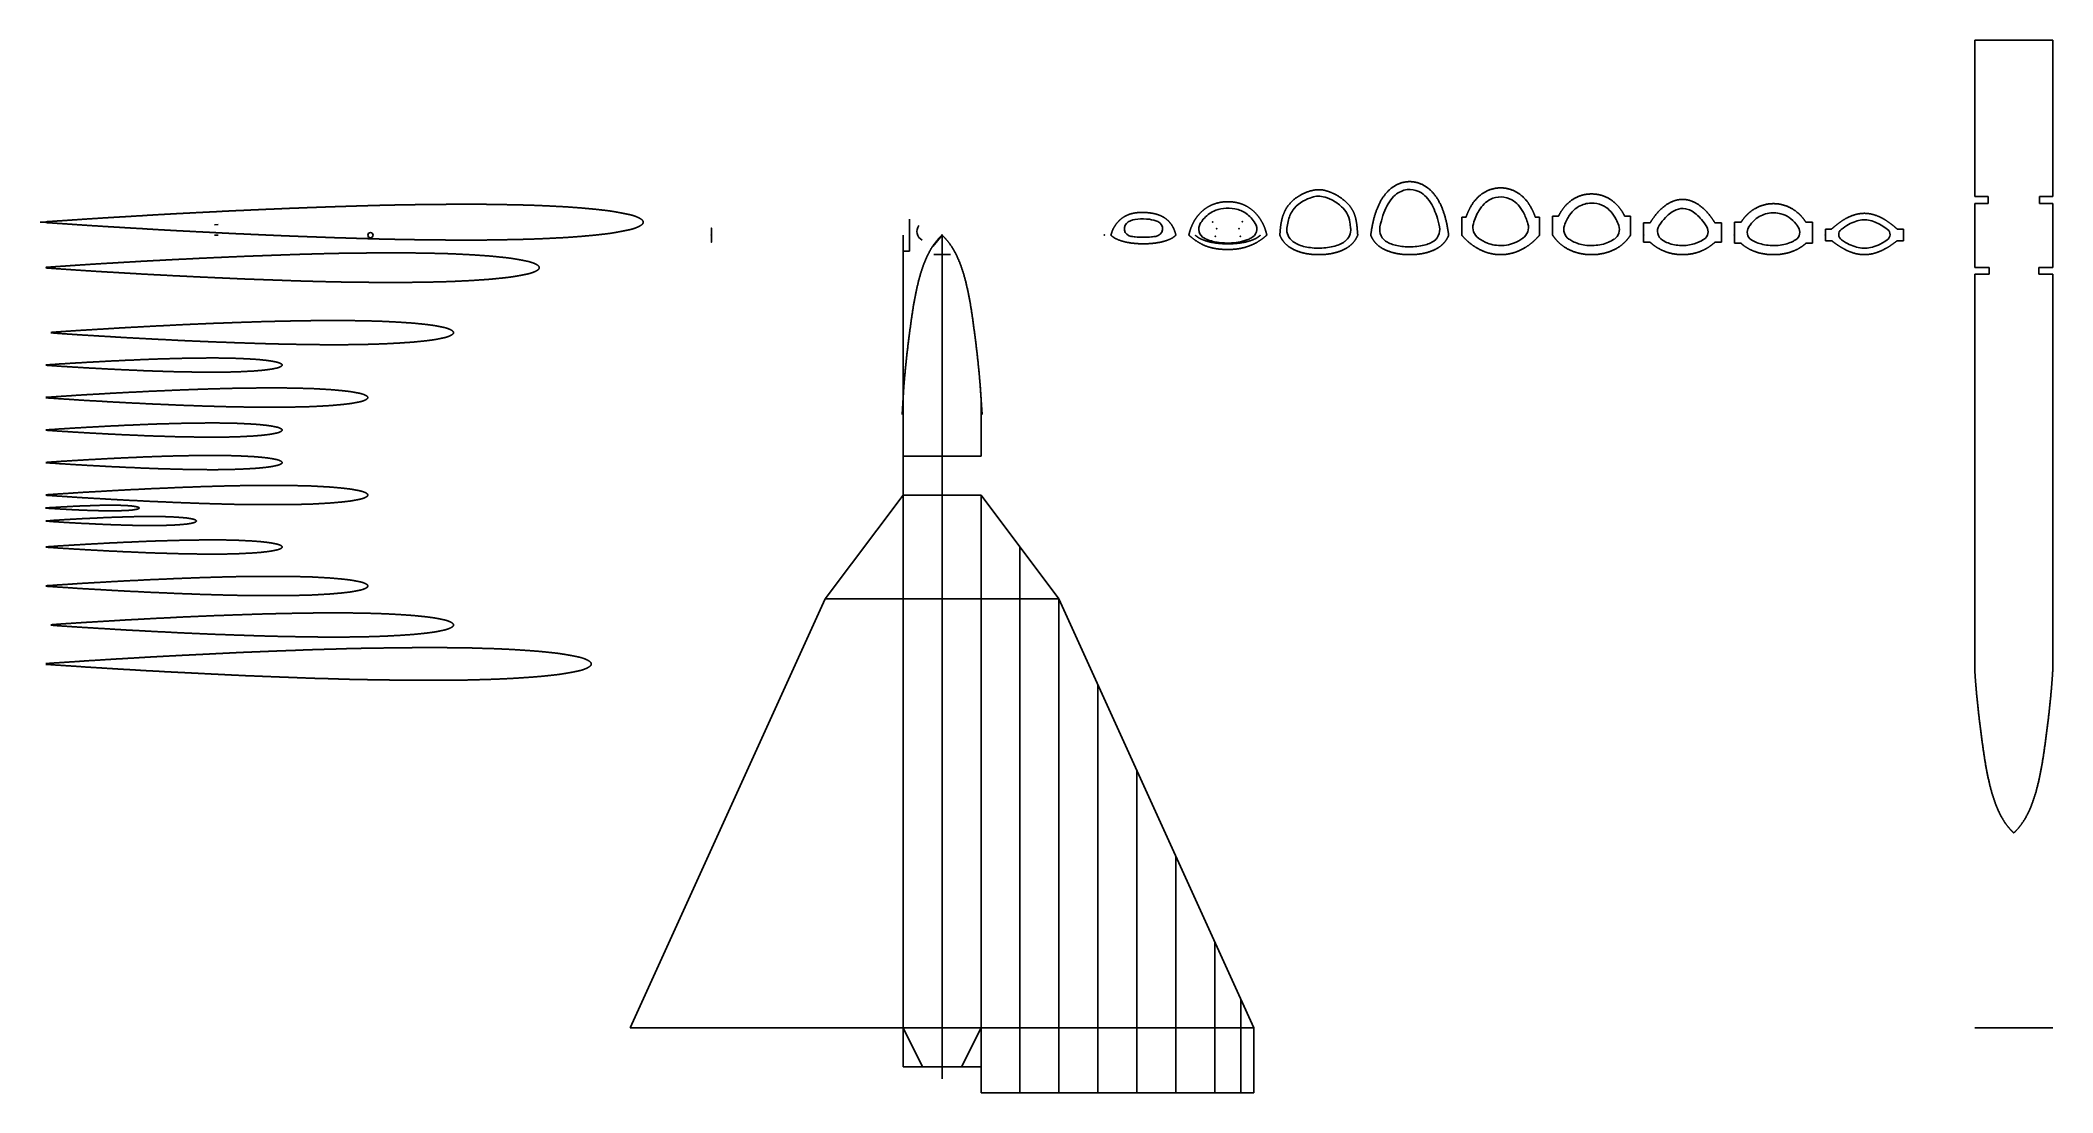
# Model space of a CAD drawing. Header units: millimetres. Extents: x -664 to 885, y -660 to 150.
import ezdxf

# ---------------------------------------------------------------- set-up
doc = ezdxf.new("R2010")
doc.units = ezdxf.units.MM
doc.header["$MEASUREMENT"] = 0
for name, color, linetype in [('FUSELAGE RAPTOR v5 v8 v1_FUSELAGE RAPTOR v5 v9_Fuselage Proj', 7, 'Continuous'), ('FUSELAGE RAPTOR v5 v8 v1_FUSELAGE RAPTOR v5 v9_NACA_0006_1.0', 7, 'Continuous'), ('FUSELAGE RAPTOR v5 v8 v1_FUSELAGE RAPTOR v5 v9_NACA_0006_1.0 (1)', 7, 'Continuous'), ('FUSELAGE RAPTOR v5 v8 v1_FUSELAGE RAPTOR v5 v9_NACA_0006_1.0 (2)', 7, 'Continuous'), ('FUSELAGE RAPTOR v5 v8 v1_FUSELAGE RAPTOR v5 v9_NACA_0006_1.0 (3)', 7, 'Continuous'), ('FUSELAGE RAPTOR v5 v8 v1_FUSELAGE RAPTOR v5 v9_NACA_0006_1.0 (4)', 7, 'Continuous'), ('FUSELAGE RAPTOR v5 v8 v1_FUSELAGE RAPTOR v5 v9_NACA_0006_1.0 (5)', 7, 'Continuous'), ('FUSELAGE RAPTOR v5 v8 v1_FUSELAGE RAPTOR v5 v9_NACA_0006_1.0 (6)', 7, 'Continuous'), ('FUSELAGE RAPTOR v5 v8 v1_FUSELAGE RAPTOR v5 v9_NACA_0006_1.0 (7)', 7, 'Continuous'), ('FUSELAGE RAPTOR v5 v8 v1_FUSELAGE RAPTOR v5 v9_Rib Projections', 7, 'Continuous'), ('FUSELAGE RAPTOR v5 v8 v1_FUSELAGE RAPTOR v5 v9_Sketch1', 7, 'Continuous'), ('FUSELAGE RAPTOR v5 v8 v1_FUSELAGE RAPTOR v5 v9_Sketch13', 7, 'Continuous'), ('FUSELAGE RAPTOR v5 v8 v1_FUSELAGE RAPTOR v5 v9_Sketch15', 7, 'Continuous'), ('FUSELAGE RAPTOR v5 v8 v1_FUSELAGE RAPTOR v5 v9_Sketch16', 7, 'Continuous'), ('FUSELAGE RAPTOR v5 v8 v1_FUSELAGE RAPTOR v5 v9_Sketch17', 7, 'Continuous'), ('FUSELAGE RAPTOR v5 v8 v1_FUSELAGE RAPTOR v5 v9_Sketch18', 7, 'Continuous'), ('FUSELAGE RAPTOR v5 v8 v1_FUSELAGE RAPTOR v5 v9_Sketch19', 7, 'Continuous'), ('FUSELAGE RAPTOR v5 v8 v1_FUSELAGE RAPTOR v5 v9_Sketch2', 7, 'Continuous'), ('FUSELAGE RAPTOR v5 v8 v1_FUSELAGE RAPTOR v5 v9_Sketch21', 7, 'Continuous'), ('FUSELAGE RAPTOR v5 v8 v1_FUSELAGE RAPTOR v5 v9_Sketch22', 7, 'Continuous'), ('FUSELAGE RAPTOR v5 v8 v1_FUSELAGE RAPTOR v5 v9_Sketch23', 7, 'Continuous'), ('FUSELAGE RAPTOR v5 v8 v1_FUSELAGE RAPTOR v5 v9_Sketch38', 7, 'Continuous'), ('FUSELAGE RAPTOR v5 v8 v1_FUSELAGE RAPTOR v5 v9_Sketch39', 7, 'Continuous'), ('FUSELAGE RAPTOR v5 v8 v1_FUSELAGE RAPTOR v5 v9_Sketch4', 7, 'Continuous'), ('FUSELAGE RAPTOR v5 v8 v1_FUSELAGE RAPTOR v5 v9_Sketch40', 7, 'Continuous')]:
    doc.layers.add(name, color=color, linetype=linetype)

msp = doc.modelspace()

# ---------------------------------------------------------------- linework, layer by layer
at = {"layer": 'FUSELAGE RAPTOR v5 v8 v1_FUSELAGE RAPTOR v5 v9_Fuselage Proj'}
for p, q in [((825, -610, -180), (836, -610, -180)), ((835.3, -610, -120.3), (825, -610, -120.3)), ((825, -610, -23.8), (825, -610)), ((836, -610, -175), (825, -610, -175)), ((830.1, -610, 0), (825, -610)), ((825, -610, -175), (825, -610, -125.7)), ((825, -610, -410), (825, -610, -402.4)), ((825, -610, -125.7), (835.3, -610, -125.7)), ((825, -610, -120.3), (825, -610, -23.8)), ((825, -610, -402.4), (825, -610, -180)), ((825, -610, -485), (825, -610, -410)), ((830.1, -610, 0), (837.9, -610, 0)), ((835.3, -610, -125.7), (835.3, -610, -120.3)), ((836, -610, -180), (836, -610, -175)), ((837.9, -610, 0), (872.1, -610, 0)), ((872.1, -610, 0), (879.9, -610, 0)), ((885, -610, -175), (874.3, -610, -175)), ((874.3, -610, -175), (874.3, -610, -180)), ((874.3, -610, -180), (885, -610, -180)), ((874.7, -610, -120.3), (874.7, -610, -125.7)), ((874.7, -610, -125.7), (885, -610, -125.7)), ((885, -610, -120.3), (874.7, -610, -120.3)), ((885, -610), (879.9, -610, 0)), ((885, -610, -410), (885, -610, -402.4)), ((885, -610, -125.7), (885, -610, -175)), ((885, -610, -410), (885, -610, -485)), ((885, -610, -23.8), (885, -610)), ((885, -610, -180), (885, -610, -402.4)), ((885, -610, -23.8), (885, -610, -120.3))]:
    msp.add_line(p, q, dxfattribs=at)
at = {"layer": 'FUSELAGE RAPTOR v5 v8 v1_FUSELAGE RAPTOR v5 v9_Fuselage Proj', "extrusion": (0, 1, 0)}
for points, knots in [([(855, -610, -610), (854.1, -610, -609.2), (852.3, -610, -607.4), (849.7, -610, -604.4), (846.6, -610, -600), (843.2, -610, -593.5), (840.2, -610, -586.1), (837.6, -610, -577.9), (835.5, -610, -569), (833.6, -610, -559.6), (832, -610, -549.9), (830.7, -610, -540.1), (829.4, -610, -530.4), (828.2, -610, -520.8), (827.2, -610, -511.4), (826.3, -610, -502.3), (825.7, -610, -495.3), (825.3, -610, -490), (825.1, -610, -486.6), (825, -610, -485)], [0, 0, 0, 0, 0, 0, 0.05, 0.1, 0.15, 0.2, 0.25, 0.3, 0.35, 0.4, 0.45, 0.5, 0.55, 0.6, 0.65, 0.7, 0.7453737, 0.7453737, 0.7453737, 0.7453737, 0.7453737, 0.7453737]), ([(885, -610, -485), (884.9, -610, -486.6), (884.7, -610, -490), (884.3, -610, -495.3), (883.7, -610, -502.3), (882.8, -610, -511.4), (881.8, -610, -520.8), (880.6, -610, -530.4), (879.3, -610, -540.1), (878, -610, -549.9), (876.4, -610, -559.6), (874.5, -610, -569), (872.4, -610, -577.9), (869.8, -610, -586.1), (866.8, -610, -593.5), (863.4, -610, -600), (860.3, -610, -604.4), (857.7, -610, -607.4), (855.9, -610, -609.2), (855, -610, -610)], [-0.7453737, -0.7453737, -0.7453737, -0.7453737, -0.7453737, -0.7453737, -0.7, -0.65, -0.6, -0.55, -0.5, -0.45, -0.4, -0.35, -0.3, -0.25, -0.2, -0.15, -0.1, -0.05, 0, 0, 0, 0, 0, 0])]:
    msp.add_open_spline(points, degree=5, knots=knots, dxfattribs=at)
at = {"layer": 'FUSELAGE RAPTOR v5 v8 v1_FUSELAGE RAPTOR v5 v9_NACA_0006_1.0'}
for p in [(-660, 10.3, 60), (-660, 9.7, 60)]:
    msp.add_line(p, (-664.2, 10, 60), dxfattribs=at)
msp.add_open_spline([(-660, 9.7, 60), (-658.9, 9.6, 60), (-656.9, 9.5, 60), (-653.8, 9.3, 60), (-649.9, 9, 60), (-645.1, 8.7, 60), (-640.6, 8.4, 60), (-636.1, 8.1, 60), (-631.8, 7.8, 60), (-627.3, 7.5, 60), (-622.6, 7.2, 60), (-617.5, 6.9, 60), (-611.9, 6.5, 60), (-605.9, 6.2, 60), (-599.5, 5.8, 60), (-592.6, 5.4, 60), (-585.5, 5, 60), (-578.2, 4.5, 60), (-570.9, 4.1, 60), (-563.8, 3.7, 60), (-556.7, 3.3, 60), (-549.8, 3, 60), (-543.1, 2.6, 60), (-536.5, 2.3, 60), (-529.9, 2, 60), (-523.4, 1.6, 60), (-516.8, 1.3, 60), (-510.1, 1, 60), (-503.4, 0.7, 60), (-496.7, 0.4, 60), (-489.8, 0.1, 60), (-482.9, -0.2, 60), (-476, -0.5, 60), (-469, -0.8, 60), (-462.1, -1, 60), (-455.3, -1.3, 60), (-448.5, -1.5, 60), (-441.8, -1.8, 60), (-435.2, -2, 60), (-428.6, -2.2, 60), (-422.1, -2.4, 60), (-415.5, -2.6, 60), (-408.9, -2.8, 60), (-402.2, -3, 60), (-395.3, -3.1, 60), (-388.2, -3.3, 60), (-380.9, -3.4, 60), (-373.6, -3.5, 60), (-366.3, -3.6, 60), (-359.1, -3.7, 60), (-352.3, -3.7, 60), (-345.9, -3.8, 60), (-339.9, -3.8, 60), (-334.5, -3.8, 60), (-329.5, -3.8, 60), (-324.8, -3.8, 60), (-320.3, -3.7, 60), (-315.8, -3.7, 60), (-311.2, -3.6, 60), (-306.4, -3.5, 60), (-301.5, -3.4, 60), (-296.7, -3.3, 60), (-291.8, -3.2, 60), (-287.1, -3.1, 60), (-282.4, -2.9, 60), (-277.7, -2.7, 60), (-272.9, -2.5, 60), (-267.9, -2.2, 60), (-262.8, -2, 60), (-257.7, -1.7, 60), (-252.8, -1.3, 60), (-248.3, -1, 60), (-244.3, -0.6, 60), (-240.7, -0.3, 60), (-237.5, 0, 60), (-234.5, 0.3, 60), (-231.5, 0.7, 60), (-228.2, 1, 60), (-224.6, 1.5, 60), (-220.7, 2.2, 60), (-216.9, 2.9, 60), (-213.5, 3.6, 60), (-211, 4.1, 60), (-209, 4.5, 60), (-206.8, 5.2, 60), (-203.7, 6.4, 60), (-200.7, 8, 60), (-199.4, 10, 60), (-200.7, 12, 60), (-203.7, 13.6, 60), (-206.8, 14.8, 60), (-209, 15.5, 60), (-211, 15.9, 60), (-213.5, 16.4, 60), (-216.9, 17.1, 60), (-220.7, 17.8, 60), (-224.6, 18.5, 60), (-228.2, 19, 60), (-231.5, 19.3, 60), (-234.5, 19.7, 60), (-237.5, 20, 60), (-240.7, 20.3, 60), (-244.3, 20.6, 60), (-248.3, 21, 60), (-252.8, 21.3, 60), (-257.7, 21.7, 60), (-262.8, 22, 60), (-267.9, 22.2, 60), (-272.9, 22.5, 60), (-277.7, 22.7, 60), (-282.4, 22.9, 60), (-287.1, 23.1, 60), (-291.8, 23.2, 60), (-296.7, 23.3, 60), (-301.5, 23.4, 60), (-306.4, 23.5, 60), (-311.2, 23.6, 60), (-315.8, 23.7, 60), (-320.3, 23.7, 60), (-324.8, 23.8, 60), (-329.5, 23.8, 60), (-334.5, 23.8, 60), (-339.9, 23.8, 60), (-345.9, 23.8, 60), (-352.3, 23.7, 60), (-359.1, 23.7, 60), (-366.3, 23.6, 60), (-373.6, 23.5, 60), (-380.9, 23.4, 60), (-388.2, 23.3, 60), (-395.3, 23.1, 60), (-402.2, 23, 60), (-408.9, 22.8, 60), (-415.5, 22.6, 60), (-422.1, 22.4, 60), (-428.6, 22.2, 60), (-435.2, 22, 60), (-441.8, 21.8, 60), (-448.5, 21.5, 60), (-455.3, 21.3, 60), (-462.1, 21, 60), (-469, 20.8, 60), (-476, 20.5, 60), (-482.9, 20.2, 60), (-489.8, 19.9, 60), (-496.7, 19.6, 60), (-503.4, 19.3, 60), (-510.1, 19, 60), (-516.8, 18.7, 60), (-523.4, 18.4, 60), (-529.9, 18, 60), (-536.5, 17.7, 60), (-543.1, 17.4, 60), (-549.8, 17, 60), (-556.7, 16.7, 60), (-563.8, 16.3, 60), (-570.9, 15.9, 60), (-578.2, 15.5, 60), (-585.5, 15, 60), (-592.6, 14.6, 60), (-599.5, 14.2, 60), (-605.9, 13.8, 60), (-611.9, 13.5, 60), (-617.5, 13.1, 60), (-622.6, 12.8, 60), (-627.3, 12.5, 60), (-631.8, 12.2, 60), (-636.1, 11.9, 60), (-640.6, 11.6, 60), (-645.1, 11.3, 60), (-649.9, 11, 60), (-653.8, 10.7, 60), (-656.9, 10.5, 60), (-658.9, 10.4, 60), (-660, 10.3, 60)], degree=5, dxfattribs=at)
at = {"layer": 'FUSELAGE RAPTOR v5 v8 v1_FUSELAGE RAPTOR v5 v9_NACA_0006_1.0 (1)'}
msp.add_open_spline([(-660, -330.3, 90), (-659, -330.3, 90), (-657.1, -330.5, 90), (-654.4, -330.7, 90), (-650.7, -330.9, 90), (-646.4, -331.2, 90), (-642.3, -331.5, 90), (-638.2, -331.7, 90), (-634.2, -332, 90), (-630.1, -332.3, 90), (-625.8, -332.6, 90), (-621.2, -332.8, 90), (-616.1, -333.2, 90), (-610.6, -333.5, 90), (-604.7, -333.9, 90), (-598.5, -334.2, 90), (-592, -334.6, 90), (-585.3, -335, 90), (-578.7, -335.4, 90), (-572.1, -335.7, 90), (-565.7, -336.1, 90), (-559.4, -336.4, 90), (-553.2, -336.7, 90), (-547.2, -337, 90), (-541.2, -337.3, 90), (-535.2, -337.6, 90), (-529.2, -337.9, 90), (-523.2, -338.2, 90), (-517, -338.5, 90), (-510.8, -338.8, 90), (-504.6, -339.1, 90), (-498.3, -339.3, 90), (-492, -339.6, 90), (-485.6, -339.8, 90), (-479.3, -340.1, 90), (-473.1, -340.3, 90), (-466.9, -340.5, 90), (-460.7, -340.8, 90), (-454.7, -341, 90), (-448.7, -341.2, 90), (-442.7, -341.3, 90), (-436.8, -341.5, 90), (-430.7, -341.7, 90), (-424.6, -341.9, 90), (-418.3, -342, 90), (-411.8, -342.1, 90), (-405.2, -342.2, 90), (-398.5, -342.3, 90), (-391.8, -342.4, 90), (-385.3, -342.5, 90), (-379, -342.5, 90), (-373.2, -342.6, 90), (-367.7, -342.6, 90), (-362.8, -342.6, 90), (-358.2, -342.6, 90), (-354, -342.6, 90), (-349.9, -342.5, 90), (-345.7, -342.5, 90), (-341.5, -342.4, 90), (-337.1, -342.4, 90), (-332.7, -342.3, 90), (-328.2, -342.2, 90), (-323.8, -342, 90), (-319.5, -341.9, 90), (-315.3, -341.8, 90), (-310.9, -341.6, 90), (-306.5, -341.4, 90), (-302, -341.2, 90), (-297.3, -340.9, 90), (-292.7, -340.6, 90), (-288.2, -340.3, 90), (-284.1, -340, 90), (-280.4, -339.7, 90), (-277.1, -339.4, 90), (-274.2, -339.1, 90), (-271.5, -338.8, 90), (-268.7, -338.5, 90), (-265.8, -338.2, 90), (-262.5, -337.7, 90), (-258.9, -337.1, 90), (-255.4, -336.5, 90), (-252.4, -335.9, 90), (-250, -335.4, 90), (-248.2, -335, 90), (-246.2, -334.4, 90), (-243.4, -333.3, 90), (-240.6, -331.8, 90), (-239.4, -330, 90), (-240.6, -328.2, 90), (-243.4, -326.7, 90), (-246.2, -325.6, 90), (-248.2, -325, 90), (-250, -324.6, 90), (-252.4, -324.1, 90), (-255.4, -323.5, 90), (-258.9, -322.9, 90), (-262.5, -322.3, 90), (-265.8, -321.8, 90), (-268.7, -321.5, 90), (-271.5, -321.2, 90), (-274.2, -320.9, 90), (-277.1, -320.6, 90), (-280.4, -320.3, 90), (-284.1, -320, 90), (-288.2, -319.7, 90), (-292.7, -319.4, 90), (-297.3, -319.1, 90), (-302, -318.8, 90), (-306.5, -318.6, 90), (-310.9, -318.4, 90), (-315.3, -318.2, 90), (-319.5, -318.1, 90), (-323.8, -318, 90), (-328.2, -317.8, 90), (-332.7, -317.7, 90), (-337.1, -317.6, 90), (-341.5, -317.6, 90), (-345.7, -317.5, 90), (-349.9, -317.5, 90), (-354, -317.4, 90), (-358.2, -317.4, 90), (-362.8, -317.4, 90), (-367.7, -317.4, 90), (-373.2, -317.4, 90), (-379, -317.5, 90), (-385.3, -317.5, 90), (-391.8, -317.6, 90), (-398.5, -317.7, 90), (-405.2, -317.8, 90), (-411.8, -317.9, 90), (-418.3, -318, 90), (-424.6, -318.1, 90), (-430.7, -318.3, 90), (-436.8, -318.5, 90), (-442.7, -318.7, 90), (-448.7, -318.8, 90), (-454.7, -319, 90), (-460.7, -319.2, 90), (-466.9, -319.5, 90), (-473.1, -319.7, 90), (-479.3, -319.9, 90), (-485.6, -320.2, 90), (-492, -320.4, 90), (-498.3, -320.7, 90), (-504.6, -320.9, 90), (-510.8, -321.2, 90), (-517, -321.5, 90), (-523.2, -321.8, 90), (-529.2, -322.1, 90), (-535.2, -322.4, 90), (-541.2, -322.7, 90), (-547.2, -323, 90), (-553.2, -323.3, 90), (-559.4, -323.6, 90), (-565.7, -323.9, 90), (-572.1, -324.3, 90), (-578.7, -324.6, 90), (-585.3, -325, 90), (-592, -325.4, 90), (-598.5, -325.8, 90), (-604.7, -326.1, 90), (-610.6, -326.5, 90), (-616.1, -326.8, 90), (-621.2, -327.2, 90), (-625.8, -327.4, 90), (-630.1, -327.7, 90), (-634.2, -328, 90), (-638.2, -328.3, 90), (-642.3, -328.5, 90), (-646.4, -328.8, 90), (-650.7, -329.1, 90), (-654.4, -329.3, 90), (-657.1, -329.5, 90), (-659, -329.7, 90), (-660, -329.7, 90)], degree=5, dxfattribs=at)
at = {"layer": 'FUSELAGE RAPTOR v5 v8 v1_FUSELAGE RAPTOR v5 v9_NACA_0006_1.0 (2)'}
msp.add_open_spline([(-660, -25.2, 120), (-659.1, -25.3, 120), (-657.4, -25.4, 120), (-654.9, -25.6, 120), (-651.6, -25.8, 120), (-647.7, -26.1, 120), (-644, -26.3, 120), (-640.3, -26.6, 120), (-636.7, -26.8, 120), (-633, -27.1, 120), (-629.1, -27.3, 120), (-624.9, -27.6, 120), (-620.3, -27.9, 120), (-615.3, -28.2, 120), (-610, -28.5, 120), (-604.3, -28.8, 120), (-598.4, -29.2, 120), (-592.4, -29.5, 120), (-586.4, -29.9, 120), (-580.5, -30.2, 120), (-574.7, -30.5, 120), (-569, -30.8, 120), (-563.4, -31.1, 120), (-557.9, -31.4, 120), (-552.5, -31.6, 120), (-547.1, -31.9, 120), (-541.7, -32.2, 120), (-536.2, -32.4, 120), (-530.7, -32.7, 120), (-525, -32.9, 120), (-519.4, -33.2, 120), (-513.7, -33.4, 120), (-508, -33.7, 120), (-502.2, -33.9, 120), (-496.5, -34.1, 120), (-490.9, -34.3, 120), (-485.3, -34.5, 120), (-479.7, -34.7, 120), (-474.2, -34.9, 120), (-468.8, -35.1, 120), (-463.4, -35.3, 120), (-458, -35.4, 120), (-452.6, -35.6, 120), (-447, -35.7, 120), (-441.3, -35.9, 120), (-435.4, -36, 120), (-429.4, -36.1, 120), (-423.4, -36.2, 120), (-417.3, -36.2, 120), (-411.4, -36.3, 120), (-405.8, -36.4, 120), (-400.5, -36.4, 120), (-395.6, -36.4, 120), (-391.1, -36.4, 120), (-387, -36.4, 120), (-383.1, -36.4, 120), (-379.4, -36.3, 120), (-375.6, -36.3, 120), (-371.8, -36.2, 120), (-367.9, -36.2, 120), (-363.8, -36.1, 120), (-359.8, -36, 120), (-355.8, -35.9, 120), (-351.9, -35.8, 120), (-348.1, -35.7, 120), (-344.2, -35.5, 120), (-340.2, -35.3, 120), (-336.1, -35.1, 120), (-331.9, -34.9, 120), (-327.7, -34.6, 120), (-323.6, -34.3, 120), (-319.9, -34.1, 120), (-316.5, -33.8, 120), (-313.6, -33.5, 120), (-311, -33.2, 120), (-308.5, -33, 120), (-306, -32.7, 120), (-303.3, -32.4, 120), (-300.3, -32, 120), (-297.1, -31.4, 120), (-293.9, -30.9, 120), (-291.2, -30.3, 120), (-289.1, -29.9, 120), (-287.4, -29.5, 120), (-285.6, -28.9, 120), (-283, -28, 120), (-280.6, -26.6, 120), (-279.5, -25, 120), (-280.6, -23.4, 120), (-283, -22, 120), (-285.6, -21.1, 120), (-287.4, -20.5, 120), (-289.1, -20.1, 120), (-291.2, -19.7, 120), (-293.9, -19.1, 120), (-297.1, -18.6, 120), (-300.3, -18, 120), (-303.3, -17.6, 120), (-306, -17.3, 120), (-308.5, -17, 120), (-311, -16.8, 120), (-313.6, -16.5, 120), (-316.5, -16.2, 120), (-319.9, -15.9, 120), (-323.6, -15.7, 120), (-327.7, -15.4, 120), (-331.9, -15.1, 120), (-336.1, -14.9, 120), (-340.2, -14.7, 120), (-344.2, -14.5, 120), (-348.1, -14.3, 120), (-351.9, -14.2, 120), (-355.8, -14.1, 120), (-359.8, -14, 120), (-363.8, -13.9, 120), (-367.9, -13.8, 120), (-371.8, -13.8, 120), (-375.6, -13.7, 120), (-379.4, -13.7, 120), (-383.1, -13.6, 120), (-387, -13.6, 120), (-391.1, -13.6, 120), (-395.6, -13.6, 120), (-400.5, -13.6, 120), (-405.8, -13.6, 120), (-411.4, -13.7, 120), (-417.3, -13.8, 120), (-423.4, -13.8, 120), (-429.4, -13.9, 120), (-435.4, -14, 120), (-441.3, -14.1, 120), (-447, -14.3, 120), (-452.6, -14.4, 120), (-458, -14.6, 120), (-463.4, -14.7, 120), (-468.8, -14.9, 120), (-474.2, -15.1, 120), (-479.7, -15.3, 120), (-485.3, -15.5, 120), (-490.9, -15.7, 120), (-496.5, -15.9, 120), (-502.2, -16.1, 120), (-508, -16.3, 120), (-513.7, -16.6, 120), (-519.4, -16.8, 120), (-525, -17.1, 120), (-530.7, -17.3, 120), (-536.2, -17.6, 120), (-541.7, -17.8, 120), (-547.1, -18.1, 120), (-552.5, -18.4, 120), (-557.9, -18.6, 120), (-563.4, -18.9, 120), (-569, -19.2, 120), (-574.7, -19.5, 120), (-580.5, -19.8, 120), (-586.4, -20.1, 120), (-592.4, -20.5, 120), (-598.4, -20.8, 120), (-604.3, -21.2, 120), (-610, -21.5, 120), (-615.3, -21.8, 120), (-620.3, -22.1, 120), (-624.9, -22.4, 120), (-629.1, -22.7, 120), (-633, -22.9, 120), (-636.7, -23.2, 120), (-640.3, -23.4, 120), (-644, -23.7, 120), (-647.7, -23.9, 120), (-651.6, -24.2, 120), (-654.9, -24.4, 120), (-657.4, -24.6, 120), (-659.1, -24.7, 120), (-660, -24.8, 120)], degree=5, dxfattribs=at)
at = {"layer": 'FUSELAGE RAPTOR v5 v8 v1_FUSELAGE RAPTOR v5 v9_NACA_0006_1.0 (3)'}
msp.add_open_spline([(-656, -75.2, 150), (-655.3, -75.2, 150), (-653.9, -75.3, 150), (-651.8, -75.5, 150), (-649.2, -75.7, 150), (-646, -75.9, 150), (-642.9, -76.1, 150), (-639.9, -76.3, 150), (-637, -76.5, 150), (-633.9, -76.7, 150), (-630.8, -76.9, 150), (-627.3, -77.1, 150), (-623.6, -77.3, 150), (-619.6, -77.6, 150), (-615.2, -77.8, 150), (-610.6, -78.1, 150), (-605.8, -78.4, 150), (-600.9, -78.7, 150), (-596, -79, 150), (-591.1, -79.2, 150), (-586.4, -79.5, 150), (-581.7, -79.7, 150), (-577.2, -80, 150), (-572.7, -80.2, 150), (-568.3, -80.4, 150), (-563.9, -80.6, 150), (-559.5, -80.9, 150), (-555, -81.1, 150), (-550.5, -81.3, 150), (-545.9, -81.5, 150), (-541.3, -81.7, 150), (-536.6, -81.9, 150), (-531.9, -82.1, 150), (-527.3, -82.3, 150), (-522.6, -82.4, 150), (-518, -82.6, 150), (-513.4, -82.8, 150), (-508.9, -82.9, 150), (-504.4, -83.1, 150), (-500, -83.2, 150), (-495.6, -83.4, 150), (-491.2, -83.5, 150), (-486.7, -83.6, 150), (-482.2, -83.7, 150), (-477.5, -83.9, 150), (-472.8, -83.9, 150), (-467.9, -84, 150), (-462.9, -84.1, 150), (-458, -84.2, 150), (-453.2, -84.2, 150), (-448.6, -84.3, 150), (-444.2, -84.3, 150), (-440.2, -84.3, 150), (-436.6, -84.3, 150), (-433.2, -84.3, 150), (-430.1, -84.3, 150), (-427, -84.3, 150), (-424, -84.2, 150), (-420.9, -84.2, 150), (-417.6, -84.1, 150), (-414.4, -84.1, 150), (-411.1, -84, 150), (-407.8, -83.9, 150), (-404.7, -83.8, 150), (-401.5, -83.7, 150), (-398.3, -83.6, 150), (-395.1, -83.4, 150), (-391.7, -83.2, 150), (-388.3, -83.1, 150), (-384.9, -82.8, 150), (-381.6, -82.6, 150), (-378.5, -82.4, 150), (-375.8, -82.2, 150), (-373.4, -81.9, 150), (-371.2, -81.7, 150), (-369.2, -81.5, 150), (-367.2, -81.3, 150), (-365, -81, 150), (-362.6, -80.7, 150), (-359.9, -80.3, 150), (-357.4, -79.8, 150), (-355.1, -79.3, 150), (-353.4, -79, 150), (-352.1, -78.7, 150), (-350.6, -78.2, 150), (-348.5, -77.4, 150), (-346.5, -76.3, 150), (-345.6, -75, 150), (-346.5, -73.7, 150), (-348.5, -72.6, 150), (-350.6, -71.8, 150), (-352.1, -71.3, 150), (-353.4, -71, 150), (-355.1, -70.7, 150), (-357.4, -70.2, 150), (-359.9, -69.7, 150), (-362.6, -69.3, 150), (-365, -69, 150), (-367.2, -68.7, 150), (-369.2, -68.5, 150), (-371.2, -68.3, 150), (-373.4, -68.1, 150), (-375.8, -67.8, 150), (-378.5, -67.6, 150), (-381.6, -67.4, 150), (-384.9, -67.2, 150), (-388.3, -66.9, 150), (-391.7, -66.8, 150), (-395.1, -66.6, 150), (-398.3, -66.4, 150), (-401.5, -66.3, 150), (-404.7, -66.2, 150), (-407.8, -66.1, 150), (-411.1, -66, 150), (-414.4, -65.9, 150), (-417.6, -65.9, 150), (-420.9, -65.8, 150), (-424, -65.8, 150), (-427, -65.7, 150), (-430.1, -65.7, 150), (-433.2, -65.7, 150), (-436.6, -65.7, 150), (-440.2, -65.7, 150), (-444.2, -65.7, 150), (-448.6, -65.7, 150), (-453.2, -65.8, 150), (-458, -65.8, 150), (-462.9, -65.9, 150), (-467.9, -66, 150), (-472.8, -66.1, 150), (-477.5, -66.1, 150), (-482.2, -66.3, 150), (-486.7, -66.4, 150), (-491.2, -66.5, 150), (-495.6, -66.6, 150), (-500, -66.8, 150), (-504.4, -66.9, 150), (-508.9, -67.1, 150), (-513.4, -67.2, 150), (-518, -67.4, 150), (-522.6, -67.6, 150), (-527.3, -67.7, 150), (-531.9, -67.9, 150), (-536.6, -68.1, 150), (-541.3, -68.3, 150), (-545.9, -68.5, 150), (-550.5, -68.7, 150), (-555, -68.9, 150), (-559.5, -69.1, 150), (-563.9, -69.4, 150), (-568.3, -69.6, 150), (-572.7, -69.8, 150), (-577.2, -70, 150), (-581.7, -70.3, 150), (-586.4, -70.5, 150), (-591.1, -70.8, 150), (-596, -71, 150), (-600.9, -71.3, 150), (-605.8, -71.6, 150), (-610.6, -71.9, 150), (-615.2, -72.2, 150), (-619.6, -72.4, 150), (-623.6, -72.7, 150), (-627.3, -72.9, 150), (-630.8, -73.1, 150), (-633.9, -73.3, 150), (-637, -73.5, 150), (-639.9, -73.7, 150), (-642.9, -73.9, 150), (-646, -74.1, 150), (-649.2, -74.3, 150), (-651.8, -74.5, 150), (-653.9, -74.7, 150), (-655.3, -74.8, 150), (-656, -74.8, 150)], degree=5, dxfattribs=at)
at = {"layer": 'FUSELAGE RAPTOR v5 v8 v1_FUSELAGE RAPTOR v5 v9_NACA_0006_1.0 (4)'}
msp.add_open_spline([(-660, -125.2, 180), (-659.4, -125.2, 180), (-658.3, -125.3, 180), (-656.7, -125.4, 180), (-654.5, -125.5, 180), (-652, -125.7, 180), (-649.5, -125.9, 180), (-647.1, -126, 180), (-644.8, -126.2, 180), (-642.4, -126.3, 180), (-639.8, -126.5, 180), (-637.1, -126.7, 180), (-634.1, -126.9, 180), (-630.8, -127.1, 180), (-627.4, -127.3, 180), (-623.7, -127.5, 180), (-619.8, -127.7, 180), (-615.9, -127.9, 180), (-612, -128.2, 180), (-608.1, -128.4, 180), (-604.3, -128.6, 180), (-600.6, -128.8, 180), (-596.9, -129, 180), (-593.4, -129.2, 180), (-589.8, -129.3, 180), (-586.3, -129.5, 180), (-582.8, -129.7, 180), (-579.2, -129.9, 180), (-575.6, -130, 180), (-571.9, -130.2, 180), (-568.2, -130.3, 180), (-564.5, -130.5, 180), (-560.7, -130.7, 180), (-557, -130.8, 180), (-553.3, -131, 180), (-549.6, -131.1, 180), (-545.9, -131.2, 180), (-542.3, -131.4, 180), (-538.7, -131.5, 180), (-535.2, -131.6, 180), (-531.7, -131.7, 180), (-528.1, -131.8, 180), (-524.6, -131.9, 180), (-520.9, -132, 180), (-517.2, -132.1, 180), (-513.4, -132.2, 180), (-509.5, -132.2, 180), (-505.5, -132.3, 180), (-501.6, -132.3, 180), (-497.7, -132.4, 180), (-494, -132.4, 180), (-490.5, -132.4, 180), (-487.4, -132.4, 180), (-484.4, -132.4, 180), (-481.8, -132.4, 180), (-479.2, -132.4, 180), (-476.8, -132.4, 180), (-474.4, -132.4, 180), (-471.9, -132.3, 180), (-469.3, -132.3, 180), (-466.7, -132.2, 180), (-464, -132.2, 180), (-461.4, -132.1, 180), (-458.9, -132, 180), (-456.4, -132, 180), (-453.8, -131.9, 180), (-451.2, -131.7, 180), (-448.5, -131.6, 180), (-445.8, -131.4, 180), (-443.1, -131.3, 180), (-440.4, -131.1, 180), (-438, -130.9, 180), (-435.8, -130.7, 180), (-433.9, -130.5, 180), (-432.2, -130.4, 180), (-430.6, -130.2, 180), (-428.9, -130, 180), (-427.2, -129.8, 180), (-425.2, -129.6, 180), (-423.1, -129.2, 180), (-421.1, -128.8, 180), (-419.3, -128.5, 180), (-417.9, -128.2, 180), (-416.8, -127.9, 180), (-415.6, -127.6, 180), (-414, -126.9, 180), (-412.4, -126.1, 180), (-411.7, -125, 180), (-412.4, -123.9, 180), (-414, -123.1, 180), (-415.6, -122.4, 180), (-416.8, -122.1, 180), (-417.9, -121.8, 180), (-419.3, -121.5, 180), (-421.1, -121.2, 180), (-423.1, -120.8, 180), (-425.2, -120.4, 180), (-427.2, -120.2, 180), (-428.9, -120, 180), (-430.6, -119.8, 180), (-432.2, -119.6, 180), (-433.9, -119.5, 180), (-435.8, -119.3, 180), (-438, -119.1, 180), (-440.4, -118.9, 180), (-443.1, -118.7, 180), (-445.8, -118.6, 180), (-448.5, -118.4, 180), (-451.2, -118.3, 180), (-453.8, -118.1, 180), (-456.4, -118, 180), (-458.9, -118, 180), (-461.4, -117.9, 180), (-464, -117.8, 180), (-466.7, -117.8, 180), (-469.3, -117.7, 180), (-471.9, -117.7, 180), (-474.4, -117.6, 180), (-476.8, -117.6, 180), (-479.2, -117.6, 180), (-481.8, -117.6, 180), (-484.4, -117.6, 180), (-487.4, -117.6, 180), (-490.5, -117.6, 180), (-494, -117.6, 180), (-497.7, -117.6, 180), (-501.6, -117.7, 180), (-505.5, -117.7, 180), (-509.5, -117.8, 180), (-513.4, -117.8, 180), (-517.2, -117.9, 180), (-520.9, -118, 180), (-524.6, -118.1, 180), (-528.1, -118.2, 180), (-531.7, -118.3, 180), (-535.2, -118.4, 180), (-538.7, -118.5, 180), (-542.3, -118.6, 180), (-545.9, -118.8, 180), (-549.6, -118.9, 180), (-553.3, -119, 180), (-557, -119.2, 180), (-560.7, -119.3, 180), (-564.5, -119.5, 180), (-568.2, -119.7, 180), (-571.9, -119.8, 180), (-575.6, -120, 180), (-579.2, -120.1, 180), (-582.8, -120.3, 180), (-586.3, -120.5, 180), (-589.8, -120.7, 180), (-593.4, -120.8, 180), (-596.9, -121, 180), (-600.6, -121.2, 180), (-604.3, -121.4, 180), (-608.1, -121.6, 180), (-612, -121.8, 180), (-615.9, -122.1, 180), (-619.8, -122.3, 180), (-623.7, -122.5, 180), (-627.4, -122.7, 180), (-630.8, -122.9, 180), (-634.1, -123.1, 180), (-637.1, -123.3, 180), (-639.8, -123.5, 180), (-642.4, -123.7, 180), (-644.8, -123.8, 180), (-647.1, -124, 180), (-649.5, -124.1, 180), (-652, -124.3, 180), (-654.5, -124.5, 180), (-656.7, -124.6, 180), (-658.3, -124.7, 180), (-659.4, -124.8, 180), (-660, -124.8, 180)], degree=5, dxfattribs=at)
at = {"layer": 'FUSELAGE RAPTOR v5 v8 v1_FUSELAGE RAPTOR v5 v9_NACA_0006_1.0 (5)'}
msp.add_open_spline([(-660, -150.1, 210), (-659.6, -150.1, 210), (-658.8, -150.2, 210), (-657.6, -150.3, 210), (-656, -150.4, 210), (-654.1, -150.5, 210), (-652.3, -150.6, 210), (-650.6, -150.8, 210), (-648.8, -150.9, 210), (-647, -151, 210), (-645.2, -151.1, 210), (-643.2, -151.2, 210), (-641, -151.4, 210), (-638.6, -151.5, 210), (-636, -151.7, 210), (-633.3, -151.8, 210), (-630.5, -152, 210), (-627.6, -152.2, 210), (-624.7, -152.3, 210), (-621.9, -152.5, 210), (-619.1, -152.6, 210), (-616.4, -152.8, 210), (-613.7, -152.9, 210), (-611.1, -153.1, 210), (-608.5, -153.2, 210), (-605.9, -153.3, 210), (-603.3, -153.4, 210), (-600.7, -153.6, 210), (-598, -153.7, 210), (-595.3, -153.8, 210), (-592.6, -153.9, 210), (-589.9, -154, 210), (-587.1, -154.2, 210), (-584.4, -154.3, 210), (-581.6, -154.4, 210), (-578.9, -154.5, 210), (-576.2, -154.6, 210), (-573.6, -154.7, 210), (-571, -154.8, 210), (-568.4, -154.8, 210), (-565.8, -154.9, 210), (-563.2, -155, 210), (-560.6, -155.1, 210), (-557.9, -155.1, 210), (-555.2, -155.2, 210), (-552.3, -155.3, 210), (-549.5, -155.3, 210), (-546.6, -155.3, 210), (-543.7, -155.4, 210), (-540.8, -155.4, 210), (-538.1, -155.4, 210), (-535.6, -155.5, 210), (-533.3, -155.5, 210), (-531.1, -155.5, 210), (-529.2, -155.5, 210), (-527.3, -155.5, 210), (-525.5, -155.4, 210), (-523.7, -155.4, 210), (-521.9, -155.4, 210), (-520, -155.4, 210), (-518.1, -155.3, 210), (-516.2, -155.3, 210), (-514.3, -155.2, 210), (-512.4, -155.2, 210), (-510.5, -155.1, 210), (-508.7, -155, 210), (-506.7, -154.9, 210), (-504.8, -154.8, 210), (-502.8, -154.7, 210), (-500.7, -154.6, 210), (-498.8, -154.5, 210), (-497, -154.3, 210), (-495.4, -154.2, 210), (-494, -154.1, 210), (-492.8, -153.9, 210), (-491.6, -153.8, 210), (-490.4, -153.7, 210), (-489.1, -153.5, 210), (-487.7, -153.3, 210), (-486.2, -153.1, 210), (-484.6, -152.8, 210), (-483.3, -152.5, 210), (-482.3, -152.3, 210), (-481.6, -152.2, 210), (-480.7, -151.9, 210), (-479.5, -151.4, 210), (-478.3, -150.8, 210), (-477.7, -150, 210), (-478.3, -149.2, 210), (-479.5, -148.6, 210), (-480.7, -148.1, 210), (-481.6, -147.8, 210), (-482.3, -147.7, 210), (-483.3, -147.5, 210), (-484.6, -147.2, 210), (-486.2, -146.9, 210), (-487.7, -146.7, 210), (-489.1, -146.5, 210), (-490.4, -146.3, 210), (-491.6, -146.2, 210), (-492.8, -146.1, 210), (-494, -145.9, 210), (-495.4, -145.8, 210), (-497, -145.7, 210), (-498.8, -145.5, 210), (-500.7, -145.4, 210), (-502.8, -145.3, 210), (-504.8, -145.2, 210), (-506.7, -145.1, 210), (-508.7, -145, 210), (-510.5, -144.9, 210), (-512.4, -144.8, 210), (-514.3, -144.8, 210), (-516.2, -144.7, 210), (-518.1, -144.7, 210), (-520, -144.6, 210), (-521.9, -144.6, 210), (-523.7, -144.6, 210), (-525.5, -144.6, 210), (-527.3, -144.5, 210), (-529.2, -144.5, 210), (-531.1, -144.5, 210), (-533.3, -144.5, 210), (-535.6, -144.5, 210), (-538.1, -144.6, 210), (-540.8, -144.6, 210), (-543.7, -144.6, 210), (-546.6, -144.7, 210), (-549.5, -144.7, 210), (-552.3, -144.7, 210), (-555.2, -144.8, 210), (-557.9, -144.9, 210), (-560.6, -144.9, 210), (-563.2, -145, 210), (-565.8, -145.1, 210), (-568.4, -145.2, 210), (-571, -145.2, 210), (-573.6, -145.3, 210), (-576.2, -145.4, 210), (-578.9, -145.5, 210), (-581.6, -145.6, 210), (-584.4, -145.7, 210), (-587.1, -145.8, 210), (-589.9, -146, 210), (-592.6, -146.1, 210), (-595.3, -146.2, 210), (-598, -146.3, 210), (-600.7, -146.4, 210), (-603.3, -146.6, 210), (-605.9, -146.7, 210), (-608.5, -146.8, 210), (-611.1, -146.9, 210), (-613.7, -147.1, 210), (-616.4, -147.2, 210), (-619.1, -147.4, 210), (-621.9, -147.5, 210), (-624.7, -147.7, 210), (-627.6, -147.8, 210), (-630.5, -148, 210), (-633.3, -148.2, 210), (-636, -148.3, 210), (-638.6, -148.5, 210), (-641, -148.6, 210), (-643.2, -148.8, 210), (-645.2, -148.9, 210), (-647, -149, 210), (-648.8, -149.1, 210), (-650.6, -149.2, 210), (-652.3, -149.4, 210), (-654.1, -149.5, 210), (-656, -149.6, 210), (-657.6, -149.7, 210), (-658.8, -149.8, 210), (-659.6, -149.9, 210), (-660, -149.9, 210)], degree=5, dxfattribs=at)
at = {"layer": 'FUSELAGE RAPTOR v5 v8 v1_FUSELAGE RAPTOR v5 v9_NACA_0006_1.0 (6)'}
msp.add_open_spline([(-660, -220.1, 240), (-659.7, -220.1, 240), (-659.2, -220.1, 240), (-658.4, -220.2, 240), (-657.4, -220.2, 240), (-656.2, -220.3, 240), (-655.1, -220.4, 240), (-654, -220.5, 240), (-652.9, -220.6, 240), (-651.7, -220.6, 240), (-650.6, -220.7, 240), (-649.3, -220.8, 240), (-647.9, -220.9, 240), (-646.4, -221, 240), (-644.7, -221.1, 240), (-643, -221.2, 240), (-641.2, -221.3, 240), (-639.4, -221.4, 240), (-637.5, -221.5, 240), (-635.7, -221.6, 240), (-633.9, -221.7, 240), (-632.2, -221.8, 240), (-630.5, -221.9, 240), (-628.8, -221.9, 240), (-627.1, -222, 240), (-625.5, -222.1, 240), (-623.8, -222.2, 240), (-622.2, -222.3, 240), (-620.5, -222.3, 240), (-618.7, -222.4, 240), (-617, -222.5, 240), (-615.3, -222.6, 240), (-613.5, -222.7, 240), (-611.8, -222.7, 240), (-610, -222.8, 240), (-608.3, -222.9, 240), (-606.6, -222.9, 240), (-604.9, -223, 240), (-603.2, -223, 240), (-601.5, -223.1, 240), (-599.9, -223.1, 240), (-598.2, -223.2, 240), (-596.6, -223.2, 240), (-594.9, -223.3, 240), (-593.1, -223.3, 240), (-591.3, -223.4, 240), (-589.5, -223.4, 240), (-587.6, -223.4, 240), (-585.8, -223.4, 240), (-584, -223.5, 240), (-582.3, -223.5, 240), (-580.6, -223.5, 240), (-579.2, -223.5, 240), (-577.8, -223.5, 240), (-576.5, -223.5, 240), (-575.4, -223.5, 240), (-574.2, -223.5, 240), (-573.1, -223.4, 240), (-571.9, -223.4, 240), (-570.7, -223.4, 240), (-569.5, -223.4, 240), (-568.3, -223.4, 240), (-567.1, -223.3, 240), (-565.9, -223.3, 240), (-564.7, -223.2, 240), (-563.5, -223.2, 240), (-562.3, -223.1, 240), (-561, -223.1, 240), (-559.7, -223, 240), (-558.4, -222.9, 240), (-557.2, -222.8, 240), (-556.1, -222.8, 240), (-555.1, -222.7, 240), (-554.2, -222.6, 240), (-553.4, -222.5, 240), (-552.6, -222.4, 240), (-551.9, -222.4, 240), (-551.1, -222.3, 240), (-550.1, -222.1, 240), (-549.2, -222, 240), (-548.2, -221.8, 240), (-547.4, -221.6, 240), (-546.7, -221.5, 240), (-546.3, -221.4, 240), (-545.7, -221.2, 240), (-544.9, -220.9, 240), (-544.2, -220.5, 240), (-543.8, -220, 240), (-544.2, -219.5, 240), (-544.9, -219.1, 240), (-545.7, -218.8, 240), (-546.3, -218.6, 240), (-546.7, -218.5, 240), (-547.4, -218.4, 240), (-548.2, -218.2, 240), (-549.2, -218, 240), (-550.1, -217.9, 240), (-551.1, -217.7, 240), (-551.9, -217.6, 240), (-552.6, -217.6, 240), (-553.4, -217.5, 240), (-554.2, -217.4, 240), (-555.1, -217.3, 240), (-556.1, -217.2, 240), (-557.2, -217.2, 240), (-558.4, -217.1, 240), (-559.7, -217, 240), (-561, -216.9, 240), (-562.3, -216.9, 240), (-563.5, -216.8, 240), (-564.7, -216.8, 240), (-565.9, -216.7, 240), (-567.1, -216.7, 240), (-568.3, -216.6, 240), (-569.5, -216.6, 240), (-570.7, -216.6, 240), (-571.9, -216.6, 240), (-573.1, -216.6, 240), (-574.2, -216.5, 240), (-575.4, -216.5, 240), (-576.5, -216.5, 240), (-577.8, -216.5, 240), (-579.2, -216.5, 240), (-580.6, -216.5, 240), (-582.3, -216.5, 240), (-584, -216.5, 240), (-585.8, -216.6, 240), (-587.6, -216.6, 240), (-589.5, -216.6, 240), (-591.3, -216.6, 240), (-593.1, -216.7, 240), (-594.9, -216.7, 240), (-596.6, -216.8, 240), (-598.2, -216.8, 240), (-599.9, -216.9, 240), (-601.5, -216.9, 240), (-603.2, -217, 240), (-604.9, -217, 240), (-606.6, -217.1, 240), (-608.3, -217.1, 240), (-610, -217.2, 240), (-611.8, -217.3, 240), (-613.5, -217.3, 240), (-615.3, -217.4, 240), (-617, -217.5, 240), (-618.7, -217.6, 240), (-620.5, -217.7, 240), (-622.2, -217.7, 240), (-623.8, -217.8, 240), (-625.5, -217.9, 240), (-627.1, -218, 240), (-628.8, -218.1, 240), (-630.5, -218.1, 240), (-632.2, -218.2, 240), (-633.9, -218.3, 240), (-635.7, -218.4, 240), (-637.5, -218.5, 240), (-639.4, -218.6, 240), (-641.2, -218.7, 240), (-643, -218.8, 240), (-644.7, -218.9, 240), (-646.4, -219, 240), (-647.9, -219.1, 240), (-649.3, -219.2, 240), (-650.6, -219.3, 240), (-651.7, -219.4, 240), (-652.9, -219.4, 240), (-654, -219.5, 240), (-655.1, -219.6, 240), (-656.2, -219.7, 240), (-657.4, -219.8, 240), (-658.4, -219.8, 240), (-659.2, -219.9, 240), (-659.7, -219.9, 240), (-660, -219.9, 240)], degree=5, dxfattribs=at)
at = {"layer": 'FUSELAGE RAPTOR v5 v8 v1_FUSELAGE RAPTOR v5 v9_NACA_0006_1.0 (7)'}
msp.add_open_spline([(-660, -210, 260), (-659.8, -210.1, 260), (-659.5, -210.1, 260), (-659, -210.1, 260), (-658.4, -210.2, 260), (-657.7, -210.2, 260), (-657, -210.3, 260), (-656.3, -210.3, 260), (-655.6, -210.3, 260), (-654.9, -210.4, 260), (-654.1, -210.4, 260), (-653.3, -210.5, 260), (-652.5, -210.5, 260), (-651.5, -210.6, 260), (-650.5, -210.7, 260), (-649.4, -210.7, 260), (-648.3, -210.8, 260), (-647.2, -210.9, 260), (-646, -210.9, 260), (-644.9, -211, 260), (-643.8, -211, 260), (-642.7, -211.1, 260), (-641.7, -211.2, 260), (-640.6, -211.2, 260), (-639.6, -211.3, 260), (-638.6, -211.3, 260), (-637.5, -211.4, 260), (-636.5, -211.4, 260), (-635.4, -211.5, 260), (-634.4, -211.5, 260), (-633.3, -211.6, 260), (-632.2, -211.6, 260), (-631.1, -211.6, 260), (-630, -211.7, 260), (-628.9, -211.7, 260), (-627.9, -211.8, 260), (-626.8, -211.8, 260), (-625.7, -211.8, 260), (-624.7, -211.9, 260), (-623.7, -211.9, 260), (-622.6, -211.9, 260), (-621.6, -212, 260), (-620.6, -212, 260), (-619.5, -212, 260), (-618.4, -212.1, 260), (-617.3, -212.1, 260), (-616.2, -212.1, 260), (-615, -212.1, 260), (-613.9, -212.1, 260), (-612.7, -212.1, 260), (-611.7, -212.2, 260), (-610.7, -212.2, 260), (-609.8, -212.2, 260), (-608.9, -212.2, 260), (-608.1, -212.2, 260), (-607.4, -212.2, 260), (-606.7, -212.1, 260), (-606, -212.1, 260), (-605.3, -212.1, 260), (-604.5, -212.1, 260), (-603.8, -212.1, 260), (-603, -212.1, 260), (-602.3, -212.1, 260), (-601.5, -212, 260), (-600.8, -212, 260), (-600, -212, 260), (-599.3, -211.9, 260), (-598.5, -211.9, 260), (-597.7, -211.9, 260), (-596.9, -211.8, 260), (-596.1, -211.8, 260), (-595.5, -211.7, 260), (-594.8, -211.7, 260), (-594.3, -211.6, 260), (-593.8, -211.6, 260), (-593.3, -211.5, 260), (-592.9, -211.5, 260), (-592.3, -211.4, 260), (-591.8, -211.3, 260), (-591.2, -211.2, 260), (-590.6, -211.1, 260), (-590.1, -211, 260), (-589.7, -210.9, 260), (-589.4, -210.8, 260), (-589, -210.7, 260), (-588.6, -210.6, 260), (-588.1, -210.3, 260), (-587.9, -210, 260), (-588.1, -209.7, 260), (-588.6, -209.4, 260), (-589, -209.3, 260), (-589.4, -209.2, 260), (-589.7, -209.1, 260), (-590.1, -209, 260), (-590.6, -208.9, 260), (-591.2, -208.8, 260), (-591.8, -208.7, 260), (-592.3, -208.6, 260), (-592.9, -208.5, 260), (-593.3, -208.5, 260), (-593.8, -208.4, 260), (-594.3, -208.4, 260), (-594.8, -208.3, 260), (-595.5, -208.3, 260), (-596.1, -208.2, 260), (-596.9, -208.2, 260), (-597.7, -208.1, 260), (-598.5, -208.1, 260), (-599.3, -208.1, 260), (-600, -208, 260), (-600.8, -208, 260), (-601.5, -208, 260), (-602.3, -207.9, 260), (-603, -207.9, 260), (-603.8, -207.9, 260), (-604.5, -207.9, 260), (-605.3, -207.9, 260), (-606, -207.9, 260), (-606.7, -207.9, 260), (-607.4, -207.8, 260), (-608.1, -207.8, 260), (-608.9, -207.8, 260), (-609.8, -207.8, 260), (-610.7, -207.8, 260), (-611.7, -207.8, 260), (-612.7, -207.9, 260), (-613.9, -207.9, 260), (-615, -207.9, 260), (-616.2, -207.9, 260), (-617.3, -207.9, 260), (-618.4, -207.9, 260), (-619.5, -208, 260), (-620.6, -208, 260), (-621.6, -208, 260), (-622.6, -208.1, 260), (-623.7, -208.1, 260), (-624.7, -208.1, 260), (-625.7, -208.2, 260), (-626.8, -208.2, 260), (-627.9, -208.2, 260), (-628.9, -208.3, 260), (-630, -208.3, 260), (-631.1, -208.4, 260), (-632.2, -208.4, 260), (-633.3, -208.4, 260), (-634.4, -208.5, 260), (-635.4, -208.5, 260), (-636.5, -208.6, 260), (-637.5, -208.6, 260), (-638.6, -208.7, 260), (-639.6, -208.7, 260), (-640.6, -208.8, 260), (-641.7, -208.8, 260), (-642.7, -208.9, 260), (-643.8, -209, 260), (-644.9, -209, 260), (-646, -209.1, 260), (-647.2, -209.1, 260), (-648.3, -209.2, 260), (-649.4, -209.3, 260), (-650.5, -209.3, 260), (-651.5, -209.4, 260), (-652.5, -209.5, 260), (-653.3, -209.5, 260), (-654.1, -209.6, 260), (-654.9, -209.6, 260), (-655.6, -209.7, 260), (-656.3, -209.7, 260), (-657, -209.7, 260), (-657.7, -209.8, 260), (-658.4, -209.8, 260), (-659, -209.9, 260), (-659.5, -209.9, 260), (-659.8, -209.9, 260), (-660, -210, 260)], degree=5, dxfattribs=at)
at = {"layer": 'FUSELAGE RAPTOR v5 v8 v1_FUSELAGE RAPTOR v5 v9_Rib Projections'}
for p, q in [((830.1, 150), (825, 150)), ((825, 126.2), (825, 150)), ((830.1, 150), (837.9, 150)), ((837.9, 150), (872.1, 150)), ((872.1, 150), (879.9, 150)), ((885, 150), (879.9, 150)), ((885, 126.2), (885, 150)), ((825, 29.7), (825, 126.2)), ((885, 126.2), (885, 29.7)), ((835.3, 29.7), (825, 29.7)), ((825, -25), (825, 24.3)), ((825, 24.3), (835.3, 24.3)), ((835.3, 24.3), (835.3, 29.7)), ((874.7, 29.7), (874.7, 24.3)), ((885, 29.7), (874.7, 29.7)), ((874.7, 24.3), (885, 24.3)), ((885, 24.3), (885, -25)), ((430, 13.8), (433.3, 13.8)), ((430, 0), (430, 13.8)), ((486.7, 13.8), (490, 13.8)), ((490, 13.8), (490, 0)), ((500, 0), (500, 14.7)), ((500, 14.7), (504.6, 14.7)), ((555.4, 14.7), (560, 14.7)), ((560, 14.7), (560, 0)), ((570, 9.4), (575, 9.4)), ((570, -5.4), (570, 9.4)), ((625, 9.4), (630, 9.4)), ((630, 9.4), (630, -5.4)), ((640, 9.9), (645, 9.9)), ((640, -6.2), (640, 9.9)), ((695, 9.9), (700, 9.9)), ((700, 9.9), (700, -6.2)), ((710, 4.6), (714.6, 4.6)), ((710, -4.4), (710, 4.6)), ((765.4, 4.6), (770, 4.6)), ((770, 4.6), (770, -4.4)), ((575, -5.4), (570, -5.4)), ((630, -5.4), (625, -5.4)), ((645, -6.2), (640, -6.2)), ((700, -6.2), (695, -6.2)), ((715, -4.4), (710, -4.4)), ((770, -4.4), (765, -4.4)), ((836, -25), (825, -25)), ((825, -252.4), (825, -30)), ((825, -30), (836, -30)), ((836, -30), (836, -25)), ((885, -25), (874.3, -25)), ((874.3, -25), (874.3, -30)), ((874.3, -30), (885, -30)), ((885, -30), (885, -252.4)), ((825, -260), (825, -252.4)), ((825, -335), (825, -260)), ((885, -260), (885, -252.4)), ((885, -260), (885, -335))]:
    msp.add_line(p, q, dxfattribs=at)
for centre, radius, start, end in [((176.3, 5), 6, 119.0158, 261.442), ((193.7, 5), 6, 278.4652, 66.5211), ((235.6, 4.8), 8, 148.772, 242.939), ((264.3, 4.9), 8, 296.0284, 31.5194), ((306.4, 4.1), 11, 173.2016, 234.6286), ((333.6, 4.1), 11, 305.6375, 5.7212), ((377.9, 4.3), 11, 168.6351, 242.7113), ((402.1, 4.3), 11, 297.159, 11.3577), ((448.6, 5.9), 10, 163.7388, 234.8099), ((471.4, 5.9), 10, 305.1849, 16.2472), ((517.6, 4.4), 9, 160.587, 235.251), ((542.4, 4.4), 9, 304.7807, 19.3921), ((588.7, 3), 8, 146.462, 239.4015), ((612.7, 2.7), 7, 303.3061, 32.518), ((656.8, 2.3), 7, 146.3262, 237.4322), ((683.3, 2.3), 7, 302.532, 33.6586), ((725.2, 0.5), 5, 127.7712, 235.8857), ((754.8, 0.5), 5, 304.1103, 52.2512)]:
    msp.add_arc(centre, radius, start, end, dxfattribs=at)
for points in [[(290, 0), (290.1, 0.8), (290.2, 2.5), (290.4, 5.2), (290.9, 9.1), (291.9, 14.2), (293.9, 19.1), (296.8, 23.8), (300.9, 27.7), (305.7, 30.9), (310.7, 33.3), (315.5, 34.7), (320, 35.3), (324.5, 34.7), (329.3, 33.1), (334.4, 30.6), (339.1, 27.4), (343.2, 23.6), (346.1, 19.6), (348, 15.3), (349, 10.6), (349.5, 6.6), (349.7, 3.4), (349.9, 1.1), (350, 0)], [(360, 0), (360.4, 3.1), (361.4, 9.1), (363.3, 17.2), (366.9, 26.4), (373.2, 35), (381, 40.3), (390, 42.1), (399, 40.3), (406.8, 35), (413.1, 26.4), (416.7, 17.2), (418.6, 9.1), (419.6, 3.1), (420, 0)], [(160, 0), (160.2, 0.7), (160.6, 2.1), (161.3, 4.2), (162.6, 6.7), (164.7, 9.6), (167.2, 12.1), (169.9, 14.2), (172.8, 15.6), (175.8, 16.7), (178.8, 17.2), (181.9, 17.5), (185, 17.5), (188.1, 17.4), (191.2, 17), (194.3, 16.4), (197.3, 15.5), (200.1, 14.2), (202.8, 12.4), (205.2, 10.1), (207.3, 7.3), (208.6, 4.6), (209.4, 2.4), (209.8, 0.8), (210, 0)], [(220, 0), (220.2, 1), (220.7, 3), (221.6, 5.8), (223, 9.2), (225.2, 12.9), (227.7, 16.1), (230.5, 18.9), (233.7, 21.3), (237.2, 23.2), (241.1, 24.7), (245.4, 25.6), (250, 25.9), (254.6, 25.6), (258.8, 24.7), (262.8, 23.3), (266.3, 21.3), (269.5, 18.9), (272.3, 16), (274.9, 12.7), (277, 9), (278.5, 5.6), (279.3, 2.9), (279.8, 1), (280, 0)], [(160, 0), (160.5, -0.5), (161.6, -1.5), (163.6, -2.8), (166.9, -4.2), (172, -5.6), (178.2, -6.5), (185, -6.8), (191.8, -6.5), (198, -5.6), (203.1, -4.2), (206.4, -2.8), (208.4, -1.5), (209.5, -0.5), (210, 0)], [(220, 0), (221.3, -1.2), (223.9, -3.3), (227.6, -5.9), (232.4, -8.4), (238.2, -10.1), (244, -10.9), (250, -11.2), (256, -10.9), (262.1, -9.9), (268.2, -7.9), (272.9, -5.4), (276.5, -3), (278.8, -1), (280, 0)], [(225, 0), (225.5, -0.5), (226.6, -1.5), (228.6, -2.8), (231.9, -4.2), (237, -5.6), (243.2, -6.5), (250, -6.8), (256.8, -6.5), (263, -5.6), (268.1, -4.2), (271.4, -2.8), (273.4, -1.5), (274.5, -0.5), (275, 0)], [(290, 0), (290.5, -1.1), (291.5, -3.3), (293.6, -6.3), (297.3, -9.6), (303.6, -12.7), (311.2, -14.7), (320, -15.3), (328.8, -14.7), (336.4, -12.7), (342.7, -9.6), (346.4, -6.3), (348.5, -3.3), (349.5, -1.1), (350, 0)], [(360, 0), (360.4, -1.1), (361.5, -3.3), (363.5, -6.3), (367.2, -9.6), (373.4, -12.7), (381.2, -14.7), (390, -15.3), (398.8, -14.7), (406.6, -12.7), (412.8, -9.6), (416.5, -6.3), (418.5, -3.3), (419.6, -1.1), (420, 0)], [(490, 0), (489, -1.1), (487, -3.3), (483.8, -6.3), (479.3, -9.6), (473.2, -12.7), (466.7, -14.7), (460, -15.3), (453.3, -14.7), (446.8, -12.7), (440.7, -9.6), (436.2, -6.3), (433, -3.3), (431, -1.1), (430, 0)], [(560, 0), (559.2, -1.1), (557.6, -3.3), (555, -6.3), (550.8, -9.6), (544.7, -12.7), (537.7, -14.7), (530, -15.3), (522.3, -14.7), (515.3, -12.7), (509.2, -9.6), (505, -6.3), (502.4, -3.3), (500.8, -1.1), (500, 0)]]:
    msp.add_open_spline(points, degree=5, dxfattribs=at)
for points, degree, knots in [([(367.1, 6.4), (368.4, 12.8), (370.2, 18.2), (372.4, 22.4), (374.9, 27.2), (377.9, 30.5), (381.1, 32.5), (384, 34.4), (387.1, 35.2), (390.3, 35.2), (393.3, 35.1), (396.3, 34.2), (399, 32.5), (402.3, 30.3), (405.4, 26.8), (408, 21.6), (410, 17.5), (411.7, 12.4), (412.9, 6.4)], 3, [0.0509647, 0.0509647, 0.0509647, 0.0509647, 0.1947919, 0.1947919, 0.1947919, 0.3574533, 0.3574533, 0.3574533, 0.5046956, 0.5046956, 0.5046956, 0.643979, 0.643979, 0.643979, 0.8138686, 0.8138686, 0.8138686, 0.9490534, 0.9490534, 0.9490534, 0.9490534]), ([(433.3, 13.8), (434, 15.8), (435.6, 19.8), (438.5, 25.2), (443.4, 31), (451.1, 35.6), (460, 37.2), (468.9, 35.6), (476.6, 31), (481.5, 25.2), (484.4, 19.8), (486, 15.8), (486.7, 13.8)], 5, [0.110655, 0.110655, 0.110655, 0.110655, 0.110655, 0.110655, 0.2, 0.3, 0.4, 0.5, 0.6, 0.7, 0.8, 0.889345, 0.889345, 0.889345, 0.889345, 0.889345, 0.889345]), ([(504.6, 14.7), (505.1, 15.8), (506.6, 18.6), (509.4, 22.6), (514, 27.2), (521.1, 31), (530, 32.4), (538.9, 31), (546, 27.2), (550.6, 22.6), (553.4, 18.6), (554.9, 15.8), (555.4, 14.7)], 5, [0.1392601, 0.1392601, 0.1392601, 0.1392601, 0.1392601, 0.1392601, 0.2, 0.3, 0.4, 0.5, 0.6, 0.7, 0.8, 0.8607399, 0.8607399, 0.8607399, 0.8607399, 0.8607399, 0.8607399]), ([(228.7, 8.9), (229.5, 10.1), (230.3, 11.2), (231.1, 12.2), (233.4, 14.9), (236, 17), (239.1, 18.5), (241.3, 19.5), (243.8, 20.2), (246.6, 20.5), (249.5, 20.9), (252.7, 20.8), (255.5, 20.2), (258.8, 19.6), (261.6, 18.4), (264, 16.7), (266.7, 14.8), (269.2, 12.2), (271.1, 9.1)], 3, [0.1326401, 0.1326401, 0.1326401, 0.1326401, 0.1911331, 0.1911331, 0.1911331, 0.3461182, 0.3461182, 0.3461182, 0.4552749, 0.4552749, 0.4552749, 0.5729633, 0.5729633, 0.5729633, 0.7093901, 0.7093901, 0.7093901, 0.8629721, 0.8629721, 0.8629721, 0.8629721]), ([(295.5, 5.4), (295.7, 7.1), (296, 8.8), (296.4, 10.5), (297.1, 13.7), (298.3, 16.7), (300.1, 19.3), (301.6, 21.4), (303.6, 23.3), (305.9, 24.9), (308.1, 26.5), (310.7, 27.8), (313.1, 28.6), (315, 29.3), (316.7, 29.7), (318.3, 29.9), (320, 30.1), (321.5, 30), (323.3, 29.6), (325.3, 29.2), (327.7, 28.3), (330.1, 27.1), (332.8, 25.7), (335.4, 23.9), (337.5, 21.9), (339.2, 20.3), (340.6, 18.7), (341.5, 17), (342.8, 14.8), (343.5, 12.5), (344, 9.7), (344.2, 8.3), (344.4, 6.8), (344.5, 5.2)], 3, [0.06704, 0.06704, 0.06704, 0.06704, 0.125, 0.125, 0.125, 0.234375, 0.234375, 0.234375, 0.3213797, 0.3213797, 0.3213797, 0.4074203, 0.4074203, 0.4074203, 0.4755221, 0.4755221, 0.4755221, 0.5479299, 0.5479299, 0.5479299, 0.6304646, 0.6304646, 0.6304646, 0.7228485, 0.7228485, 0.7228485, 0.8005209, 0.8005209, 0.8005209, 0.9002604, 0.9002604, 0.9002604, 0.9481623, 0.9481623, 0.9481623, 0.9481623]), ([(439, 8.7), (440.2, 12.6), (441.6, 16), (443.2, 18.8), (445.8, 23), (448.7, 25.8), (452, 27.5), (454.7, 28.8), (457.5, 29.5), (460.4, 29.4), (463.3, 29.3), (466.2, 28.6), (468.7, 27.1), (472.1, 25.2), (475.1, 22.1), (477.5, 17.4), (478.9, 14.9), (480, 12), (481, 8.7)], 3, [0.083158, 0.083158, 0.083158, 0.083158, 0.1959077, 0.1959077, 0.1959077, 0.3695413, 0.3695413, 0.3695413, 0.5068442, 0.5068442, 0.5068442, 0.6443671, 0.6443671, 0.6443671, 0.8219878, 0.8219878, 0.8219878, 0.9168652, 0.9168652, 0.9168652, 0.9168652]), ([(509.1, 7.4), (510.2, 10.6), (511.6, 13.2), (513.1, 15.4), (515.7, 19.3), (518.9, 21.8), (522.5, 23.2), (525.4, 24.4), (528.7, 24.9), (532, 24.6), (534.8, 24.3), (537.4, 23.5), (539.8, 22.2), (543.4, 20.1), (546.4, 16.9), (548.9, 12.1), (549.6, 10.7), (550.3, 9.1), (550.9, 7.4)], 3, [0.0878826, 0.0878826, 0.0878826, 0.0878826, 0.1954284, 0.1954284, 0.1954284, 0.3818886, 0.3818886, 0.3818886, 0.5300503, 0.5300503, 0.5300503, 0.6581373, 0.6581373, 0.6581373, 0.8537541, 0.8537541, 0.8537541, 0.91217, 0.91217, 0.91217, 0.91217]), ([(575, 9.4), (575, 9.4), (576.1, 11.2), (578.3, 14.4), (581.7, 18.8), (586.6, 23.3), (593.1, 26.9), (600, 28.1), (606.9, 26.9), (613.4, 23.3), (618.3, 18.8), (621.7, 14.4), (623.9, 11.2), (625, 9.4), (625, 9.4)], 5, [0.098512, 0.098512, 0.098512, 0.098512, 0.098512, 0.098512, 0.1, 0.2, 0.3, 0.4, 0.5, 0.6, 0.7, 0.8, 0.9, 0.901488, 0.901488, 0.901488, 0.901488, 0.901488, 0.901488]), ([(582.1, 7.4), (583.6, 9.8), (585.2, 11.8), (586.8, 13.5), (589.6, 16.5), (592.4, 18.5), (595, 19.5), (597.6, 20.5), (599.9, 20.7), (602.3, 20.3), (604.9, 19.8), (607.6, 18.5), (610.5, 16.1), (613.2, 13.9), (615.9, 10.6), (618.6, 6.4)], 3, [0.1210946, 0.1210946, 0.1210946, 0.1210946, 0.2172276, 0.2172276, 0.2172276, 0.3889132, 0.3889132, 0.3889132, 0.5530926, 0.5530926, 0.5530926, 0.727254, 0.727254, 0.727254, 0.8918565, 0.8918565, 0.8918565, 0.8918565]), ([(645, 9.9), (645.8, 11.1), (647.5, 13.6), (650.6, 17), (655.3, 20.7), (662.1, 23.7), (670, 24.8), (677.9, 23.7), (684.7, 20.7), (689.4, 17), (692.5, 13.6), (694.2, 11.1), (695, 9.9)], 5, [0.1209657, 0.1209657, 0.1209657, 0.1209657, 0.1209657, 0.1209657, 0.2, 0.3, 0.4, 0.5, 0.6, 0.7, 0.8, 0.8790343, 0.8790343, 0.8790343, 0.8790343, 0.8790343, 0.8790343]), ([(650.9, 6.2), (652.4, 8.4), (654, 10.3), (655.7, 11.8), (658.6, 14.3), (661.7, 16), (665.3, 16.7), (668.7, 17.5), (672.3, 17.4), (675.7, 16.5), (680.2, 15.3), (684.1, 12.6), (687.5, 8.4), (688, 7.7), (688.6, 7), (689.1, 6.2)], 3, [0.1231232, 0.1231232, 0.1231232, 0.1231232, 0.2336235, 0.2336235, 0.2336235, 0.4187408, 0.4187408, 0.4187408, 0.5978476, 0.5978476, 0.5978476, 0.838778, 0.838778, 0.838778, 0.8770213, 0.8770213, 0.8770213, 0.8770213]), ([(714.6, 4.6), (714.9, 4.8), (716.4, 6.2), (719.1, 8.4), (722.9, 11.3), (728, 14.3), (734, 16.4), (740, 17.2), (746, 16.4), (752, 14.3), (757.1, 11.3), (760.9, 8.4), (763.6, 6.2), (765.1, 4.8), (765.4, 4.6)], 5, [0.077104, 0.077104, 0.077104, 0.077104, 0.077104, 0.077104, 0.1, 0.2, 0.3, 0.4, 0.5, 0.6, 0.7, 0.8, 0.9, 0.922896, 0.922896, 0.922896, 0.922896, 0.922896, 0.922896]), ([(173.3, 10.2), (175.6, 11.5), (177.9, 12.1), (180.6, 12.4), (183.5, 12.6), (186.6, 12.5), (189.6, 12.2), (191.9, 11.8), (194.1, 11.3), (196.1, 10.5)], 3, [0.2675392, 0.2675392, 0.2675392, 0.2675392, 0.421426, 0.421426, 0.421426, 0.5843615, 0.5843615, 0.5843615, 0.7145196, 0.7145196, 0.7145196, 0.7145196]), ([(722.2, 4.4), (724.1, 5.9), (725.9, 7.1), (727.8, 8.2), (731.4, 10.2), (734.8, 11.4), (738, 11.7), (741.4, 12), (744.7, 11.5), (748.2, 10.1), (751.3, 8.9), (754.5, 7), (757.8, 4.4)], 3, [0.151558, 0.151558, 0.151558, 0.151558, 0.2553158, 0.2553158, 0.2553158, 0.4590591, 0.4590591, 0.4590591, 0.6673588, 0.6673588, 0.6673588, 0.848372, 0.848372, 0.848372, 0.848372]), ([(194.6, -1), (193.5, -1.1), (192.4, -1.2), (191.3, -1.3), (187.3, -1.7), (182.7, -1.7), (178.7, -1.3), (177.5, -1.2), (176.4, -1.1), (175.4, -0.9)], 3, [-0.6582476, -0.6582476, -0.6582476, -0.6582476, -0.6014894, -0.6014894, -0.6014894, -0.3980099, -0.3980099, -0.3980099, -0.3402688, -0.3402688, -0.3402688, -0.3402688]), ([(267.8, -2.3), (267.3, -2.6), (266.8, -2.8), (266.3, -3), (261.9, -4.9), (257.5, -5.7), (252.9, -6), (249.2, -6.2), (245.4, -6), (241.9, -5.5), (238.8, -5), (235.9, -4.2), (232.8, -2.8), (232.5, -2.6), (232.2, -2.5), (231.9, -2.3)], 3, [-0.8310313, -0.8310313, -0.8310313, -0.8310313, -0.8012623, -0.8012623, -0.8012623, -0.5527572, -0.5527572, -0.5527572, -0.3506135, -0.3506135, -0.3506135, -0.1721077, -0.1721077, -0.1721077, -0.1549101, -0.1549101, -0.1549101, -0.1549101]), ([(340, -4.9), (339.9, -4.9), (339.9, -4.9), (339.8, -5), (337.6, -6.6), (334.6, -7.9), (330.9, -8.8), (327.5, -9.6), (323.4, -10), (319.4, -10), (315.4, -10), (311.5, -9.4), (308.2, -8.6), (304.9, -7.7), (302.2, -6.4), (300.1, -4.9)], 3, [-0.8120161, -0.8120161, -0.8120161, -0.8120161, -0.8075112, -0.8075112, -0.8075112, -0.6451359, -0.6451359, -0.6451359, -0.4923614, -0.4923614, -0.4923614, -0.3420308, -0.3420308, -0.3420308, -0.1898571, -0.1898571, -0.1898571, -0.1898571]), ([(407.1, -5.5), (404.8, -6.7), (401.9, -7.7), (398.4, -8.3), (394.8, -8.9), (390.6, -9.1), (386.6, -8.9), (383, -8.7), (379.6, -8), (376.8, -7.1), (375.3, -6.7), (374, -6.1), (372.9, -5.5)], 3, [-0.7556081, -0.7556081, -0.7556081, -0.7556081, -0.6108164, -0.6108164, -0.6108164, -0.4569292, -0.4569292, -0.4569292, -0.316121, -0.316121, -0.316121, -0.2437744, -0.2437744, -0.2437744, -0.2437744]), ([(477.2, -2.3), (476.1, -3), (475, -3.7), (473.9, -4.3), (469.8, -6.6), (465.5, -7.8), (461.1, -8), (457.3, -8.1), (453.4, -7.5), (449.8, -6.1), (447.4, -5.1), (445.1, -3.9), (442.8, -2.3)], 3, [-0.8353603, -0.8353603, -0.8353603, -0.8353603, -0.7684844, -0.7684844, -0.7684844, -0.5211238, -0.5211238, -0.5211238, -0.3053391, -0.3053391, -0.3053391, -0.1646623, -0.1646623, -0.1646623, -0.1646623]), ([(547.5, -3), (547.2, -3.2), (546.8, -3.5), (546.4, -3.7), (543.5, -5.5), (540.2, -6.8), (536.3, -7.4), (532.7, -8.1), (528.7, -8.2), (524.9, -7.7), (521.4, -7.2), (518.3, -6.2), (515.5, -4.8), (514.4, -4.2), (513.4, -3.6), (512.5, -3)], 3, [-0.8171371, -0.8171371, -0.8171371, -0.8171371, -0.7908686, -0.7908686, -0.7908686, -0.6010612, -0.6010612, -0.6010612, -0.4199146, -0.4199146, -0.4199146, -0.25, -0.25, -0.25, -0.1829632, -0.1829632, -0.1829632, -0.1829632]), ([(575, -5.4), (576, -6.3), (578, -8), (581.3, -10.3), (586.2, -12.8), (592.8, -14.7), (600, -15.3), (607.2, -14.7), (613.8, -12.8), (618.7, -10.3), (622, -8), (624, -6.3), (625, -5.4)], 5, [0.1047825, 0.1047825, 0.1047825, 0.1047825, 0.1047825, 0.1047825, 0.2, 0.3, 0.4, 0.5, 0.6, 0.7, 0.8, 0.8952175, 0.8952175, 0.8952175, 0.8952175, 0.8952175, 0.8952175]), ([(616.5, -3.2), (614.2, -4.7), (611.7, -5.9), (609, -6.7), (605.8, -7.6), (602.4, -8.1), (598.9, -8), (595.4, -7.9), (592, -7.2), (588.9, -6), (587.4, -5.4), (586, -4.7), (584.6, -3.9)], 3, [-0.8094631, -0.8094631, -0.8094631, -0.8094631, -0.6591676, -0.6591676, -0.6591676, -0.4810289, -0.4810289, -0.4810289, -0.301232, -0.301232, -0.301232, -0.2154894, -0.2154894, -0.2154894, -0.2154894]), ([(645, -6.2), (645.7, -6.9), (647.5, -8.4), (650.6, -10.5), (655.3, -12.8), (662.1, -14.7), (670, -15.3), (677.9, -14.7), (684.7, -12.8), (689.4, -10.5), (692.5, -8.4), (694.3, -6.9), (695, -6.2)], 5, [0.121887, 0.121887, 0.121887, 0.121887, 0.121887, 0.121887, 0.2, 0.3, 0.4, 0.5, 0.6, 0.7, 0.8, 0.878113, 0.878113, 0.878113, 0.878113, 0.878113, 0.878113]), ([(687, -3.6), (686.4, -4), (685.7, -4.4), (684.9, -4.8), (682.2, -6.1), (678.9, -7.2), (675.2, -7.7), (671.3, -8.2), (666.9, -8.1), (663.1, -7.4), (659.6, -6.7), (656.4, -5.6), (653.9, -4.1), (653.6, -3.9), (653.3, -3.7), (653, -3.6)], 3, [-0.7971483, -0.7971483, -0.7971483, -0.7971483, -0.7514001, -0.7514001, -0.7514001, -0.5796822, -0.5796822, -0.5796822, -0.3939243, -0.3939243, -0.3939243, -0.2227151, -0.2227151, -0.2227151, -0.202815, -0.202815, -0.202815, -0.202815]), ([(715, -4.4), (715.2, -4.6), (716.6, -5.7), (719.2, -7.6), (723, -10.1), (728, -12.7), (734, -14.7), (740, -15.3), (746, -14.7), (752, -12.7), (757, -10.1), (760.8, -7.6), (763.4, -5.7), (764.8, -4.6), (765, -4.4)], 5, [0.0833333, 0.0833333, 0.0833333, 0.0833333, 0.0833333, 0.0833333, 0.1, 0.2, 0.3, 0.4, 0.5, 0.6, 0.7, 0.8, 0.9, 0.9166667, 0.9166667, 0.9166667, 0.9166667, 0.9166667, 0.9166667]), ([(757.6, -3.7), (755.2, -5.3), (752.8, -6.7), (750.5, -7.7), (746.6, -9.3), (742.9, -10.1), (739.3, -10), (735.8, -9.9), (732.2, -8.9), (728.4, -7.1), (726.4, -6.2), (724.4, -5.1), (722.4, -3.7)], 3, [-0.8397876, -0.8397876, -0.8397876, -0.8397876, -0.7078433, -0.7078433, -0.7078433, -0.4859637, -0.4859637, -0.4859637, -0.2708623, -0.2708623, -0.2708623, -0.1601786, -0.1601786, -0.1601786, -0.1601786]), ([(855, -460), (854.1, -459.2), (852.3, -457.4), (849.7, -454.4), (846.6, -450), (843.2, -443.5), (840.2, -436.1), (837.6, -427.9), (835.5, -419), (833.6, -409.6), (832, -399.9), (830.7, -390.1), (829.4, -380.4), (828.2, -370.8), (827.2, -361.4), (826.3, -352.3), (825.7, -345.3), (825.3, -340), (825.1, -336.6), (825, -335)], 5, [0, 0, 0, 0, 0, 0, 0.05, 0.1, 0.15, 0.2, 0.25, 0.3, 0.35, 0.4, 0.45, 0.5, 0.55, 0.6, 0.65, 0.7, 0.7453737, 0.7453737, 0.7453737, 0.7453737, 0.7453737, 0.7453737]), ([(885, -335), (884.9, -336.6), (884.7, -340), (884.3, -345.3), (883.7, -352.3), (882.8, -361.4), (881.8, -370.8), (880.6, -380.4), (879.3, -390.1), (878, -399.9), (876.4, -409.6), (874.5, -419), (872.4, -427.9), (869.8, -436.1), (866.8, -443.5), (863.4, -450), (860.3, -454.4), (857.7, -457.4), (855.9, -459.2), (855, -460)], 5, [-0.7453737, -0.7453737, -0.7453737, -0.7453737, -0.7453737, -0.7453737, -0.7, -0.65, -0.6, -0.55, -0.5, -0.45, -0.4, -0.35, -0.3, -0.25, -0.2, -0.15, -0.1, -0.05, 0, 0, 0, 0, 0, 0])]:
    msp.add_open_spline(points, degree=degree, knots=knots, dxfattribs=at)
for p in [(155, 0), (238.3, 10.2), (241.3, 5), (258.7, 5), (261.1, 10.5), (570, 0), (640, 0), (710, 0), (240.4, -0.9), (259.6, -1)]:
    msp.add_point(p, dxfattribs=at)
at = {"layer": 'FUSELAGE RAPTOR v5 v8 v1_FUSELAGE RAPTOR v5 v9_Sketch1'}
for p, q in [((0, 0), (0, -640)), ((30, 0), (22.8, -8.6)), ((30, 0), (30, -170)), ((30, -640), (30, 0)), ((0.8, -112), (-0.8, -138)), ((59.2, -112), (60.8, -138)), ((0, -125), (0, -170)), ((60, -125), (60, -170)), ((0, -170), (60, -170)), ((30, -170), (30, -170, 35)), ((30, -170), (30, -170, -15)), ((0, -200), (-60, -280)), ((0, -200), (60, -200)), ((60, -200), (120, -280)), ((60, -200), (60, -660)), ((90, -660), (90, -240)), ((-60, -280), (-210, -610)), ((30, -280), (-60, -280)), ((30, -280), (120, -280)), ((120, -280), (120, -660)), ((120, -280), (270, -610)), ((150, -660), (150, -346)), ((180, -660), (180, -412)), ((30, -610, 150), (30, -460)), ((210, -660), (210, -478)), ((240, -610), (240, -544)), ((30, -610), (-210, -610)), ((0, -610), (15, -640)), ((0, -610), (30.7, -610)), ((30, -610), (30, -610, 150)), ((30, -610, 150), (30, -649.4, 143.2)), ((30, -610), (270, -610)), ((45, -640), (60, -610)), ((270, -610), (240, -610)), ((240, -610), (240, -660)), ((270, -610), (270, -660)), ((30, -649.4, 143.2), (30, -635)), ((30, -640), (30, -635)), ((0, -640), (60, -640)), ((60, -660), (270, -660))]:
    msp.add_line(p, q, dxfattribs=at)
for points in [[(30, 0), (29.1, -0.8), (27.3, -2.6), (24.7, -5.6), (21.6, -10), (18.2, -16.5), (15.2, -23.9), (12.6, -32.1), (10.5, -41), (8.6, -50.4), (7, -60.1), (5.7, -69.9), (4.4, -79.6), (3.2, -89.2), (2.2, -98.6), (1.3, -107.7), (0.7, -114.7), (0.3, -120), (0.1, -123.4), (0, -125)], [(30, 0), (30.9, -0.8), (32.7, -2.6), (35.3, -5.6), (38.4, -10), (41.8, -16.5), (44.8, -23.9), (47.4, -32.1), (49.5, -41), (51.4, -50.4), (53, -60.1), (54.3, -69.9), (55.6, -79.6), (56.8, -89.2), (57.8, -98.6), (58.7, -107.7), (59.3, -114.7), (59.7, -120), (59.9, -123.4), (60, -125)]]:
    msp.add_open_spline(points, degree=5, knots=[0, 0, 0, 0, 0, 0, 0.05, 0.1, 0.15, 0.2, 0.25, 0.3, 0.35, 0.4, 0.45, 0.5, 0.55, 0.6, 0.65, 0.7, 0.7453737, 0.7453737, 0.7453737, 0.7453737, 0.7453737, 0.7453737], dxfattribs=at)
at = {"layer": 'FUSELAGE RAPTOR v5 v8 v1_FUSELAGE RAPTOR v5 v9_Sketch1', "extrusion": (-1, -1e-16, 0)}
for points in [[(30, -170, -15), (30, -163.2, -14.4), (30, -149.6, -13.2), (30, -129.2, -11.4), (30, -102, -9), (30, -68, -6), (30, -40.8, -3.6), (30, -20.4, -1.8), (30, -6.8, -0.6), (30, 0)], [(30, -170, 35), (30, -163.2, 33.6), (30, -149.6, 30.8), (30, -129.2, 26.6), (30, -102, 21), (30, -68, 14), (30, -40.8, 8.4), (30, -20.4, 4.2), (30, -6.8, 1.4), (30, 0)]]:
    msp.add_open_spline(points, degree=5, dxfattribs=at)
at = {"layer": 'FUSELAGE RAPTOR v5 v8 v1_FUSELAGE RAPTOR v5 v9_Sketch13'}
msp.add_line((260, -660), (260, -588), dxfattribs=at)
at = {"layer": 'FUSELAGE RAPTOR v5 v8 v1_FUSELAGE RAPTOR v5 v9_Sketch15'}
for q in [(260, -588), (270, -660)]:
    msp.add_line((270, -610), q, dxfattribs=at)
at = {"layer": 'FUSELAGE RAPTOR v5 v8 v1_FUSELAGE RAPTOR v5 v9_Sketch16'}
for points in [[(-660, -175.1), (-659.6, -175.1), (-658.8, -175.2), (-657.6, -175.3), (-656, -175.4), (-654.1, -175.5), (-652.3, -175.6), (-650.6, -175.8), (-648.8, -175.9), (-647, -176), (-645.2, -176.1), (-643.2, -176.2), (-641, -176.4), (-638.6, -176.5), (-636, -176.7), (-633.3, -176.8), (-630.5, -177), (-627.6, -177.2), (-624.7, -177.3), (-621.9, -177.5), (-619.1, -177.6), (-616.4, -177.8), (-613.7, -177.9), (-611.1, -178.1), (-608.5, -178.2), (-605.9, -178.3), (-603.3, -178.4), (-600.7, -178.6), (-598, -178.7), (-595.3, -178.8), (-592.6, -178.9), (-589.9, -179), (-587.1, -179.2), (-584.4, -179.3), (-581.6, -179.4), (-578.9, -179.5), (-576.2, -179.6), (-573.6, -179.7), (-571, -179.8), (-568.4, -179.8), (-565.8, -179.9), (-563.2, -180), (-560.6, -180.1), (-557.9, -180.1), (-555.2, -180.2), (-552.3, -180.3), (-549.5, -180.3), (-546.6, -180.3), (-543.7, -180.4), (-540.8, -180.4), (-538.1, -180.4), (-535.6, -180.5), (-533.3, -180.5), (-531.1, -180.5), (-529.2, -180.5), (-527.3, -180.5), (-525.5, -180.4), (-523.7, -180.4), (-521.9, -180.4), (-520, -180.4), (-518.1, -180.3), (-516.2, -180.3), (-514.3, -180.2), (-512.4, -180.2), (-510.5, -180.1), (-508.7, -180), (-506.7, -179.9), (-504.8, -179.8), (-502.8, -179.7), (-500.7, -179.6), (-498.8, -179.5), (-497, -179.3), (-495.4, -179.2), (-494, -179.1), (-492.8, -178.9), (-491.6, -178.8), (-490.4, -178.7), (-489.1, -178.5), (-487.7, -178.3), (-486.2, -178.1), (-484.6, -177.8), (-483.3, -177.5), (-482.3, -177.3), (-481.6, -177.2), (-480.7, -176.9), (-479.5, -176.4), (-478.3, -175.8), (-477.7, -175), (-478.3, -174.2), (-479.5, -173.6), (-480.7, -173.1), (-481.6, -172.8), (-482.3, -172.7), (-483.3, -172.5), (-484.6, -172.2), (-486.2, -171.9), (-487.7, -171.7), (-489.1, -171.5), (-490.4, -171.3), (-491.6, -171.2), (-492.8, -171.1), (-494, -170.9), (-495.4, -170.8), (-497, -170.7), (-498.8, -170.5), (-500.7, -170.4), (-502.8, -170.3), (-504.8, -170.2), (-506.7, -170.1), (-508.7, -170), (-510.5, -169.9), (-512.4, -169.8), (-514.3, -169.8), (-516.2, -169.7), (-518.1, -169.7), (-520, -169.6), (-521.9, -169.6), (-523.7, -169.6), (-525.5, -169.6), (-527.3, -169.5), (-529.2, -169.5), (-531.1, -169.5), (-533.3, -169.5), (-535.6, -169.5), (-538.1, -169.6), (-540.8, -169.6), (-543.7, -169.6), (-546.6, -169.7), (-549.5, -169.7), (-552.3, -169.7), (-555.2, -169.8), (-557.9, -169.9), (-560.6, -169.9), (-563.2, -170), (-565.8, -170.1), (-568.4, -170.2), (-571, -170.2), (-573.6, -170.3), (-576.2, -170.4), (-578.9, -170.5), (-581.6, -170.6), (-584.4, -170.7), (-587.1, -170.8), (-589.9, -171), (-592.6, -171.1), (-595.3, -171.2), (-598, -171.3), (-600.7, -171.4), (-603.3, -171.6), (-605.9, -171.7), (-608.5, -171.8), (-611.1, -171.9), (-613.7, -172.1), (-616.4, -172.2), (-619.1, -172.4), (-621.9, -172.5), (-624.7, -172.7), (-627.6, -172.8), (-630.5, -173), (-633.3, -173.2), (-636, -173.3), (-638.6, -173.5), (-641, -173.6), (-643.2, -173.8), (-645.2, -173.9), (-647, -174), (-648.8, -174.1), (-650.6, -174.2), (-652.3, -174.4), (-654.1, -174.5), (-656, -174.6), (-657.6, -174.7), (-658.8, -174.8), (-659.6, -174.9), (-660, -174.9)], [(-660, -200.2), (-659.4, -200.2), (-658.3, -200.3), (-656.7, -200.4), (-654.5, -200.5), (-652, -200.7), (-649.5, -200.9), (-647.1, -201), (-644.8, -201.2), (-642.4, -201.3), (-639.8, -201.5), (-637.1, -201.7), (-634.1, -201.9), (-630.8, -202.1), (-627.4, -202.3), (-623.7, -202.5), (-619.8, -202.7), (-615.9, -202.9), (-612, -203.2), (-608.1, -203.4), (-604.3, -203.6), (-600.6, -203.8), (-596.9, -204), (-593.4, -204.2), (-589.8, -204.3), (-586.3, -204.5), (-582.8, -204.7), (-579.2, -204.9), (-575.6, -205), (-571.9, -205.2), (-568.2, -205.3), (-564.5, -205.5), (-560.7, -205.7), (-557, -205.8), (-553.3, -206), (-549.6, -206.1), (-545.9, -206.2), (-542.3, -206.4), (-538.7, -206.5), (-535.2, -206.6), (-531.7, -206.7), (-528.1, -206.8), (-524.6, -206.9), (-520.9, -207), (-517.2, -207.1), (-513.4, -207.2), (-509.5, -207.2), (-505.5, -207.3), (-501.6, -207.3), (-497.7, -207.4), (-494, -207.4), (-490.5, -207.4), (-487.4, -207.4), (-484.4, -207.4), (-481.8, -207.4), (-479.2, -207.4), (-476.8, -207.4), (-474.4, -207.4), (-471.9, -207.3), (-469.3, -207.3), (-466.7, -207.2), (-464, -207.2), (-461.4, -207.1), (-458.9, -207), (-456.4, -207), (-453.8, -206.9), (-451.2, -206.7), (-448.5, -206.6), (-445.8, -206.4), (-443.1, -206.3), (-440.4, -206.1), (-438, -205.9), (-435.8, -205.7), (-433.9, -205.5), (-432.2, -205.4), (-430.6, -205.2), (-428.9, -205), (-427.2, -204.8), (-425.2, -204.6), (-423.1, -204.2), (-421.1, -203.8), (-419.3, -203.5), (-417.9, -203.2), (-416.8, -202.9), (-415.6, -202.6), (-414, -201.9), (-412.4, -201.1), (-411.7, -200), (-412.4, -198.9), (-414, -198.1), (-415.6, -197.4), (-416.8, -197.1), (-417.9, -196.8), (-419.3, -196.5), (-421.1, -196.2), (-423.1, -195.8), (-425.2, -195.4), (-427.2, -195.2), (-428.9, -195), (-430.6, -194.8), (-432.2, -194.6), (-433.9, -194.5), (-435.8, -194.3), (-438, -194.1), (-440.4, -193.9), (-443.1, -193.7), (-445.8, -193.6), (-448.5, -193.4), (-451.2, -193.3), (-453.8, -193.1), (-456.4, -193), (-458.9, -193), (-461.4, -192.9), (-464, -192.8), (-466.7, -192.8), (-469.3, -192.7), (-471.9, -192.7), (-474.4, -192.6), (-476.8, -192.6), (-479.2, -192.6), (-481.8, -192.6), (-484.4, -192.6), (-487.4, -192.6), (-490.5, -192.6), (-494, -192.6), (-497.7, -192.6), (-501.6, -192.7), (-505.5, -192.7), (-509.5, -192.8), (-513.4, -192.8), (-517.2, -192.9), (-520.9, -193), (-524.6, -193.1), (-528.1, -193.2), (-531.7, -193.3), (-535.2, -193.4), (-538.7, -193.5), (-542.3, -193.6), (-545.9, -193.8), (-549.6, -193.9), (-553.3, -194), (-557, -194.2), (-560.7, -194.3), (-564.5, -194.5), (-568.2, -194.7), (-571.9, -194.8), (-575.6, -195), (-579.2, -195.1), (-582.8, -195.3), (-586.3, -195.5), (-589.8, -195.7), (-593.4, -195.8), (-596.9, -196), (-600.6, -196.2), (-604.3, -196.4), (-608.1, -196.6), (-612, -196.8), (-615.9, -197.1), (-619.8, -197.3), (-623.7, -197.5), (-627.4, -197.7), (-630.8, -197.9), (-634.1, -198.1), (-637.1, -198.3), (-639.8, -198.5), (-642.4, -198.7), (-644.8, -198.8), (-647.1, -199), (-649.5, -199.1), (-652, -199.3), (-654.5, -199.5), (-656.7, -199.6), (-658.3, -199.7), (-659.4, -199.8), (-660, -199.8)]]:
    msp.add_open_spline(points, degree=5, dxfattribs=at)
at = {"layer": 'FUSELAGE RAPTOR v5 v8 v1_FUSELAGE RAPTOR v5 v9_Sketch17'}
msp.add_open_spline([(-660, -270.2), (-659.4, -270.2), (-658.3, -270.3), (-656.7, -270.4), (-654.5, -270.5), (-652, -270.7), (-649.5, -270.9), (-647.1, -271), (-644.8, -271.2), (-642.4, -271.3), (-639.8, -271.5), (-637.1, -271.7), (-634.1, -271.9), (-630.8, -272.1), (-627.4, -272.3), (-623.7, -272.5), (-619.8, -272.7), (-615.9, -272.9), (-612, -273.2), (-608.1, -273.4), (-604.3, -273.6), (-600.6, -273.8), (-596.9, -274), (-593.4, -274.2), (-589.8, -274.3), (-586.3, -274.5), (-582.8, -274.7), (-579.2, -274.9), (-575.6, -275), (-571.9, -275.2), (-568.2, -275.3), (-564.5, -275.5), (-560.7, -275.7), (-557, -275.8), (-553.3, -276), (-549.6, -276.1), (-545.9, -276.2), (-542.3, -276.4), (-538.7, -276.5), (-535.2, -276.6), (-531.7, -276.7), (-528.1, -276.8), (-524.6, -276.9), (-520.9, -277), (-517.2, -277.1), (-513.4, -277.2), (-509.5, -277.2), (-505.5, -277.3), (-501.6, -277.3), (-497.7, -277.4), (-494, -277.4), (-490.5, -277.4), (-487.4, -277.4), (-484.4, -277.4), (-481.8, -277.4), (-479.2, -277.4), (-476.8, -277.4), (-474.4, -277.4), (-471.9, -277.3), (-469.3, -277.3), (-466.7, -277.2), (-464, -277.2), (-461.4, -277.1), (-458.9, -277), (-456.4, -277), (-453.8, -276.9), (-451.2, -276.7), (-448.5, -276.6), (-445.8, -276.4), (-443.1, -276.3), (-440.4, -276.1), (-438, -275.9), (-435.8, -275.7), (-433.9, -275.5), (-432.2, -275.4), (-430.6, -275.2), (-428.9, -275), (-427.2, -274.8), (-425.2, -274.6), (-423.1, -274.2), (-421.1, -273.8), (-419.3, -273.5), (-417.9, -273.2), (-416.8, -272.9), (-415.6, -272.6), (-414, -271.9), (-412.4, -271.1), (-411.7, -270), (-412.4, -268.9), (-414, -268.1), (-415.6, -267.4), (-416.8, -267.1), (-417.9, -266.8), (-419.3, -266.5), (-421.1, -266.2), (-423.1, -265.8), (-425.2, -265.4), (-427.2, -265.2), (-428.9, -265), (-430.6, -264.8), (-432.2, -264.6), (-433.9, -264.5), (-435.8, -264.3), (-438, -264.1), (-440.4, -263.9), (-443.1, -263.7), (-445.8, -263.6), (-448.5, -263.4), (-451.2, -263.3), (-453.8, -263.1), (-456.4, -263), (-458.9, -263), (-461.4, -262.9), (-464, -262.8), (-466.7, -262.8), (-469.3, -262.7), (-471.9, -262.7), (-474.4, -262.6), (-476.8, -262.6), (-479.2, -262.6), (-481.8, -262.6), (-484.4, -262.6), (-487.4, -262.6), (-490.5, -262.6), (-494, -262.6), (-497.7, -262.6), (-501.6, -262.7), (-505.5, -262.7), (-509.5, -262.8), (-513.4, -262.8), (-517.2, -262.9), (-520.9, -263), (-524.6, -263.1), (-528.1, -263.2), (-531.7, -263.3), (-535.2, -263.4), (-538.7, -263.5), (-542.3, -263.6), (-545.9, -263.8), (-549.6, -263.9), (-553.3, -264), (-557, -264.2), (-560.7, -264.3), (-564.5, -264.5), (-568.2, -264.7), (-571.9, -264.8), (-575.6, -265), (-579.2, -265.1), (-582.8, -265.3), (-586.3, -265.5), (-589.8, -265.7), (-593.4, -265.8), (-596.9, -266), (-600.6, -266.2), (-604.3, -266.4), (-608.1, -266.6), (-612, -266.8), (-615.9, -267.1), (-619.8, -267.3), (-623.7, -267.5), (-627.4, -267.7), (-630.8, -267.9), (-634.1, -268.1), (-637.1, -268.3), (-639.8, -268.5), (-642.4, -268.7), (-644.8, -268.8), (-647.1, -269), (-649.5, -269.1), (-652, -269.3), (-654.5, -269.5), (-656.7, -269.6), (-658.3, -269.7), (-659.4, -269.8), (-660, -269.8)], degree=5, dxfattribs=at)
at = {"layer": 'FUSELAGE RAPTOR v5 v8 v1_FUSELAGE RAPTOR v5 v9_Sketch18'}
msp.add_circle((-410, 0), 2, dxfattribs=at)
msp.add_open_spline([(-656, -300.2), (-655.3, -300.2), (-653.9, -300.3), (-651.8, -300.5), (-649.2, -300.7), (-646, -300.9), (-642.9, -301.1), (-639.9, -301.3), (-637, -301.5), (-633.9, -301.7), (-630.8, -301.9), (-627.3, -302.1), (-623.6, -302.3), (-619.6, -302.6), (-615.2, -302.8), (-610.6, -303.1), (-605.8, -303.4), (-600.9, -303.7), (-596, -304), (-591.1, -304.2), (-586.4, -304.5), (-581.7, -304.7), (-577.2, -305), (-572.7, -305.2), (-568.3, -305.4), (-563.9, -305.6), (-559.5, -305.9), (-555, -306.1), (-550.5, -306.3), (-545.9, -306.5), (-541.3, -306.7), (-536.6, -306.9), (-531.9, -307.1), (-527.3, -307.3), (-522.6, -307.4), (-518, -307.6), (-513.4, -307.8), (-508.9, -307.9), (-504.4, -308.1), (-500, -308.2), (-495.6, -308.4), (-491.2, -308.5), (-486.7, -308.6), (-482.2, -308.7), (-477.5, -308.9), (-472.8, -308.9), (-467.9, -309), (-462.9, -309.1), (-458, -309.2), (-453.2, -309.2), (-448.6, -309.3), (-444.2, -309.3), (-440.2, -309.3), (-436.6, -309.3), (-433.2, -309.3), (-430.1, -309.3), (-427, -309.3), (-424, -309.2), (-420.9, -309.2), (-417.6, -309.1), (-414.4, -309.1), (-411.1, -309), (-407.8, -308.9), (-404.7, -308.8), (-401.5, -308.7), (-398.3, -308.6), (-395.1, -308.4), (-391.7, -308.2), (-388.3, -308.1), (-384.9, -307.8), (-381.6, -307.6), (-378.5, -307.4), (-375.8, -307.2), (-373.4, -306.9), (-371.2, -306.7), (-369.2, -306.5), (-367.2, -306.3), (-365, -306), (-362.6, -305.7), (-359.9, -305.3), (-357.4, -304.8), (-355.1, -304.3), (-353.4, -304), (-352.1, -303.7), (-350.6, -303.2), (-348.5, -302.4), (-346.5, -301.3), (-345.6, -300), (-346.5, -298.7), (-348.5, -297.6), (-350.6, -296.8), (-352.1, -296.3), (-353.4, -296), (-355.1, -295.7), (-357.4, -295.2), (-359.9, -294.7), (-362.6, -294.3), (-365, -294), (-367.2, -293.7), (-369.2, -293.5), (-371.2, -293.3), (-373.4, -293.1), (-375.8, -292.8), (-378.5, -292.6), (-381.6, -292.4), (-384.9, -292.2), (-388.3, -291.9), (-391.7, -291.8), (-395.1, -291.6), (-398.3, -291.4), (-401.5, -291.3), (-404.7, -291.2), (-407.8, -291.1), (-411.1, -291), (-414.4, -290.9), (-417.6, -290.9), (-420.9, -290.8), (-424, -290.8), (-427, -290.7), (-430.1, -290.7), (-433.2, -290.7), (-436.6, -290.7), (-440.2, -290.7), (-444.2, -290.7), (-448.6, -290.7), (-453.2, -290.8), (-458, -290.8), (-462.9, -290.9), (-467.9, -291), (-472.8, -291.1), (-477.5, -291.1), (-482.2, -291.3), (-486.7, -291.4), (-491.2, -291.5), (-495.6, -291.6), (-500, -291.8), (-504.4, -291.9), (-508.9, -292.1), (-513.4, -292.2), (-518, -292.4), (-522.6, -292.6), (-527.3, -292.7), (-531.9, -292.9), (-536.6, -293.1), (-541.3, -293.3), (-545.9, -293.5), (-550.5, -293.7), (-555, -293.9), (-559.5, -294.1), (-563.9, -294.4), (-568.3, -294.6), (-572.7, -294.8), (-577.2, -295), (-581.7, -295.3), (-586.4, -295.5), (-591.1, -295.8), (-596, -296), (-600.9, -296.3), (-605.8, -296.6), (-610.6, -296.9), (-615.2, -297.2), (-619.6, -297.4), (-623.6, -297.7), (-627.3, -297.9), (-630.8, -298.1), (-633.9, -298.3), (-637, -298.5), (-639.9, -298.7), (-642.9, -298.9), (-646, -299.1), (-649.2, -299.3), (-651.8, -299.5), (-653.9, -299.7), (-655.3, -299.8), (-656, -299.8)], degree=5, dxfattribs=at)
at = {"layer": 'FUSELAGE RAPTOR v5 v8 v1_FUSELAGE RAPTOR v5 v9_Sketch19'}
msp.add_open_spline([(-660, -100.1), (-659.6, -100.1), (-658.8, -100.2), (-657.6, -100.3), (-656, -100.4), (-654.1, -100.5), (-652.3, -100.6), (-650.6, -100.8), (-648.8, -100.9), (-647, -101), (-645.2, -101.1), (-643.2, -101.2), (-641, -101.4), (-638.6, -101.5), (-636, -101.7), (-633.3, -101.8), (-630.5, -102), (-627.6, -102.2), (-624.7, -102.3), (-621.9, -102.5), (-619.1, -102.6), (-616.4, -102.8), (-613.7, -102.9), (-611.1, -103.1), (-608.5, -103.2), (-605.9, -103.3), (-603.3, -103.4), (-600.7, -103.6), (-598, -103.7), (-595.3, -103.8), (-592.6, -103.9), (-589.9, -104), (-587.1, -104.2), (-584.4, -104.3), (-581.6, -104.4), (-578.9, -104.5), (-576.2, -104.6), (-573.6, -104.7), (-571, -104.8), (-568.4, -104.8), (-565.8, -104.9), (-563.2, -105), (-560.6, -105.1), (-557.9, -105.1), (-555.2, -105.2), (-552.3, -105.3), (-549.5, -105.3), (-546.6, -105.3), (-543.7, -105.4), (-540.8, -105.4), (-538.1, -105.4), (-535.6, -105.5), (-533.3, -105.5), (-531.1, -105.5), (-529.2, -105.5), (-527.3, -105.5), (-525.5, -105.4), (-523.7, -105.4), (-521.9, -105.4), (-520, -105.4), (-518.1, -105.3), (-516.2, -105.3), (-514.3, -105.2), (-512.4, -105.2), (-510.5, -105.1), (-508.7, -105), (-506.7, -104.9), (-504.8, -104.8), (-502.8, -104.7), (-500.7, -104.6), (-498.8, -104.5), (-497, -104.3), (-495.4, -104.2), (-494, -104.1), (-492.8, -103.9), (-491.6, -103.8), (-490.4, -103.7), (-489.1, -103.5), (-487.7, -103.3), (-486.2, -103.1), (-484.6, -102.8), (-483.3, -102.5), (-482.3, -102.3), (-481.6, -102.2), (-480.7, -101.9), (-479.5, -101.4), (-478.3, -100.8), (-477.7, -100), (-478.3, -99.2), (-479.5, -98.6), (-480.7, -98.1), (-481.6, -97.8), (-482.3, -97.7), (-483.3, -97.5), (-484.6, -97.2), (-486.2, -96.9), (-487.7, -96.7), (-489.1, -96.5), (-490.4, -96.3), (-491.6, -96.2), (-492.8, -96.1), (-494, -95.9), (-495.4, -95.8), (-497, -95.7), (-498.8, -95.5), (-500.7, -95.4), (-502.8, -95.3), (-504.8, -95.2), (-506.7, -95.1), (-508.7, -95), (-510.5, -94.9), (-512.4, -94.8), (-514.3, -94.8), (-516.2, -94.7), (-518.1, -94.7), (-520, -94.6), (-521.9, -94.6), (-523.7, -94.6), (-525.5, -94.6), (-527.3, -94.5), (-529.2, -94.5), (-531.1, -94.5), (-533.3, -94.5), (-535.6, -94.5), (-538.1, -94.6), (-540.8, -94.6), (-543.7, -94.6), (-546.6, -94.7), (-549.5, -94.7), (-552.3, -94.7), (-555.2, -94.8), (-557.9, -94.9), (-560.6, -94.9), (-563.2, -95), (-565.8, -95.1), (-568.4, -95.2), (-571, -95.2), (-573.6, -95.3), (-576.2, -95.4), (-578.9, -95.5), (-581.6, -95.6), (-584.4, -95.7), (-587.1, -95.8), (-589.9, -96), (-592.6, -96.1), (-595.3, -96.2), (-598, -96.3), (-600.7, -96.4), (-603.3, -96.6), (-605.9, -96.7), (-608.5, -96.8), (-611.1, -96.9), (-613.7, -97.1), (-616.4, -97.2), (-619.1, -97.4), (-621.9, -97.5), (-624.7, -97.7), (-627.6, -97.8), (-630.5, -98), (-633.3, -98.2), (-636, -98.3), (-638.6, -98.5), (-641, -98.6), (-643.2, -98.8), (-645.2, -98.9), (-647, -99), (-648.8, -99.1), (-650.6, -99.2), (-652.3, -99.4), (-654.1, -99.5), (-656, -99.6), (-657.6, -99.7), (-658.8, -99.8), (-659.6, -99.9), (-660, -99.9)], degree=5, dxfattribs=at)
at = {"layer": 'FUSELAGE RAPTOR v5 v8 v1_FUSELAGE RAPTOR v5 v9_Sketch2'}
for p, q in [((60, -200), (120, -280)), ((120, -280), (270, -610)), ((270, -610), (60, -610))]:
    msp.add_line(p, q, dxfattribs=at)
at = {"layer": 'FUSELAGE RAPTOR v5 v8 v1_FUSELAGE RAPTOR v5 v9_Sketch21'}
msp.add_open_spline([(-660, -240.1), (-659.6, -240.1), (-658.8, -240.2), (-657.6, -240.3), (-656, -240.4), (-654.1, -240.5), (-652.3, -240.6), (-650.6, -240.8), (-648.8, -240.9), (-647, -241), (-645.2, -241.1), (-643.2, -241.2), (-641, -241.4), (-638.6, -241.5), (-636, -241.7), (-633.3, -241.8), (-630.5, -242), (-627.6, -242.2), (-624.7, -242.3), (-621.9, -242.5), (-619.1, -242.6), (-616.4, -242.8), (-613.7, -242.9), (-611.1, -243.1), (-608.5, -243.2), (-605.9, -243.3), (-603.3, -243.4), (-600.7, -243.6), (-598, -243.7), (-595.3, -243.8), (-592.6, -243.9), (-589.9, -244), (-587.1, -244.2), (-584.4, -244.3), (-581.6, -244.4), (-578.9, -244.5), (-576.2, -244.6), (-573.6, -244.7), (-571, -244.8), (-568.4, -244.8), (-565.8, -244.9), (-563.2, -245), (-560.6, -245.1), (-557.9, -245.1), (-555.2, -245.2), (-552.3, -245.3), (-549.5, -245.3), (-546.6, -245.3), (-543.7, -245.4), (-540.8, -245.4), (-538.1, -245.4), (-535.6, -245.5), (-533.3, -245.5), (-531.1, -245.5), (-529.2, -245.5), (-527.3, -245.5), (-525.5, -245.4), (-523.7, -245.4), (-521.9, -245.4), (-520, -245.4), (-518.1, -245.3), (-516.2, -245.3), (-514.3, -245.2), (-512.4, -245.2), (-510.5, -245.1), (-508.7, -245), (-506.7, -244.9), (-504.8, -244.8), (-502.8, -244.7), (-500.7, -244.6), (-498.8, -244.5), (-497, -244.3), (-495.4, -244.2), (-494, -244.1), (-492.8, -243.9), (-491.6, -243.8), (-490.4, -243.7), (-489.1, -243.5), (-487.7, -243.3), (-486.2, -243.1), (-484.6, -242.8), (-483.3, -242.5), (-482.3, -242.3), (-481.6, -242.2), (-480.7, -241.9), (-479.5, -241.4), (-478.3, -240.8), (-477.7, -240), (-478.3, -239.2), (-479.5, -238.6), (-480.7, -238.1), (-481.6, -237.8), (-482.3, -237.7), (-483.3, -237.5), (-484.6, -237.2), (-486.2, -236.9), (-487.7, -236.7), (-489.1, -236.5), (-490.4, -236.3), (-491.6, -236.2), (-492.8, -236.1), (-494, -235.9), (-495.4, -235.8), (-497, -235.7), (-498.8, -235.5), (-500.7, -235.4), (-502.8, -235.3), (-504.8, -235.2), (-506.7, -235.1), (-508.7, -235), (-510.5, -234.9), (-512.4, -234.8), (-514.3, -234.8), (-516.2, -234.7), (-518.1, -234.7), (-520, -234.6), (-521.9, -234.6), (-523.7, -234.6), (-525.5, -234.6), (-527.3, -234.5), (-529.2, -234.5), (-531.1, -234.5), (-533.3, -234.5), (-535.6, -234.5), (-538.1, -234.6), (-540.8, -234.6), (-543.7, -234.6), (-546.6, -234.7), (-549.5, -234.7), (-552.3, -234.7), (-555.2, -234.8), (-557.9, -234.9), (-560.6, -234.9), (-563.2, -235), (-565.8, -235.1), (-568.4, -235.2), (-571, -235.2), (-573.6, -235.3), (-576.2, -235.4), (-578.9, -235.5), (-581.6, -235.6), (-584.4, -235.7), (-587.1, -235.8), (-589.9, -236), (-592.6, -236.1), (-595.3, -236.2), (-598, -236.3), (-600.7, -236.4), (-603.3, -236.6), (-605.9, -236.7), (-608.5, -236.8), (-611.1, -236.9), (-613.7, -237.1), (-616.4, -237.2), (-619.1, -237.4), (-621.9, -237.5), (-624.7, -237.7), (-627.6, -237.8), (-630.5, -238), (-633.3, -238.2), (-636, -238.3), (-638.6, -238.5), (-641, -238.6), (-643.2, -238.8), (-645.2, -238.9), (-647, -239), (-648.8, -239.1), (-650.6, -239.2), (-652.3, -239.4), (-654.1, -239.5), (-656, -239.6), (-657.6, -239.7), (-658.8, -239.8), (-659.6, -239.9), (-660, -239.9)], degree=5, dxfattribs=at)
at = {"layer": 'FUSELAGE RAPTOR v5 v8 v1_FUSELAGE RAPTOR v5 v9_Sketch22'}
for p, q in [((-147.5, 5.5, 530), (-147.5, 5.4, 527.2)), ((-147.5, 5.5, 530), (-147.5, 5.4, 527.2)), ((-147.5, -5.5, 530), (-147.5, 5.5, 530)), ((-147.5, 5.4, 527.2), (-147.5, -5.4, 527.2)), ((-147.5, 0.1, 660), (-147.5, 0, 661.7)), ((-147.5, 0, 661.7), (-147.5, -0.1, 660)), ((-147.5, 0, 530), (-147.5, 0, 527.2)), ((-147.5, -5.4, 527.2), (-147.5, -5.5, 530)), ((-147.5, -5.4, 527.2), (-147.5, -5.5, 530))]:
    msp.add_line(p, q, dxfattribs=at)
at = {"layer": 'FUSELAGE RAPTOR v5 v8 v1_FUSELAGE RAPTOR v5 v9_Sketch22', "extrusion": (1, 0, 0)}
msp.add_circle((0, 588, -147.5), 2, dxfattribs=at)
msp.add_open_spline([(-147.5, 0.1, 660), (-147.5, 0.1, 659.6), (-147.5, 0.2, 658.8), (-147.5, 0.3, 657.6), (-147.5, 0.4, 656), (-147.5, 0.5, 654.1), (-147.5, 0.6, 652.3), (-147.5, 0.8, 650.6), (-147.5, 0.9, 648.8), (-147.5, 1, 647), (-147.5, 1.1, 645.2), (-147.5, 1.2, 643.2), (-147.5, 1.4, 641), (-147.5, 1.5, 638.6), (-147.5, 1.7, 636), (-147.5, 1.8, 633.3), (-147.5, 2, 630.5), (-147.5, 2.2, 627.6), (-147.5, 2.3, 624.7), (-147.5, 2.5, 621.9), (-147.5, 2.6, 619.1), (-147.5, 2.8, 616.4), (-147.5, 2.9, 613.7), (-147.5, 3.1, 611.1), (-147.5, 3.2, 608.5), (-147.5, 3.3, 605.9), (-147.5, 3.4, 603.3), (-147.5, 3.6, 600.7), (-147.5, 3.7, 598), (-147.5, 3.8, 595.3), (-147.5, 3.9, 592.6), (-147.5, 4, 589.9), (-147.5, 4.2, 587.1), (-147.5, 4.3, 584.4), (-147.5, 4.4, 581.6), (-147.5, 4.5, 578.9), (-147.5, 4.6, 576.2), (-147.5, 4.7, 573.6), (-147.5, 4.8, 571), (-147.5, 4.8, 568.4), (-147.5, 4.9, 565.8), (-147.5, 5, 563.2), (-147.5, 5.1, 560.6), (-147.5, 5.1, 557.9), (-147.5, 5.2, 555.2), (-147.5, 5.3, 552.3), (-147.5, 5.3, 549.5), (-147.5, 5.3, 546.6), (-147.5, 5.4, 543.7), (-147.5, 5.4, 540.8), (-147.5, 5.4, 538.1), (-147.5, 5.5, 535.6), (-147.5, 5.5, 533.3), (-147.5, 5.5, 531.1), (-147.5, 5.5, 529.2), (-147.5, 5.5, 527.3), (-147.5, 5.4, 525.5), (-147.5, 5.4, 523.7), (-147.5, 5.4, 521.9), (-147.5, 5.4, 520), (-147.5, 5.3, 518.1), (-147.5, 5.3, 516.2), (-147.5, 5.2, 514.3), (-147.5, 5.2, 512.4), (-147.5, 5.1, 510.5), (-147.5, 5, 508.7), (-147.5, 4.9, 506.7), (-147.5, 4.8, 504.8), (-147.5, 4.7, 502.8), (-147.5, 4.6, 500.7), (-147.5, 4.5, 498.8), (-147.5, 4.3, 497), (-147.5, 4.2, 495.4), (-147.5, 4.1, 494), (-147.5, 3.9, 492.8), (-147.5, 3.8, 491.6), (-147.5, 3.7, 490.4), (-147.5, 3.5, 489.1), (-147.5, 3.3, 487.7), (-147.5, 3.1, 486.2), (-147.5, 2.8, 484.6), (-147.5, 2.5, 483.3), (-147.5, 2.3, 482.3), (-147.5, 2.2, 481.6), (-147.5, 1.9, 480.7), (-147.5, 1.4, 479.5), (-147.5, 0.8, 478.3), (-147.5, 0, 477.7), (-147.5, -0.8, 478.3), (-147.5, -1.4, 479.5), (-147.5, -1.9, 480.7), (-147.5, -2.2, 481.6), (-147.5, -2.3, 482.3), (-147.5, -2.5, 483.3), (-147.5, -2.8, 484.6), (-147.5, -3.1, 486.2), (-147.5, -3.3, 487.7), (-147.5, -3.5, 489.1), (-147.5, -3.7, 490.4), (-147.5, -3.8, 491.6), (-147.5, -3.9, 492.8), (-147.5, -4.1, 494), (-147.5, -4.2, 495.4), (-147.5, -4.3, 497), (-147.5, -4.5, 498.8), (-147.5, -4.6, 500.7), (-147.5, -4.7, 502.8), (-147.5, -4.8, 504.8), (-147.5, -4.9, 506.7), (-147.5, -5, 508.7), (-147.5, -5.1, 510.5), (-147.5, -5.2, 512.4), (-147.5, -5.2, 514.3), (-147.5, -5.3, 516.2), (-147.5, -5.3, 518.1), (-147.5, -5.4, 520), (-147.5, -5.4, 521.9), (-147.5, -5.4, 523.7), (-147.5, -5.4, 525.5), (-147.5, -5.5, 527.3), (-147.5, -5.5, 529.2), (-147.5, -5.5, 531.1), (-147.5, -5.5, 533.3), (-147.5, -5.5, 535.6), (-147.5, -5.4, 538.1), (-147.5, -5.4, 540.8), (-147.5, -5.4, 543.7), (-147.5, -5.3, 546.6), (-147.5, -5.3, 549.5), (-147.5, -5.3, 552.3), (-147.5, -5.2, 555.2), (-147.5, -5.1, 557.9), (-147.5, -5.1, 560.6), (-147.5, -5, 563.2), (-147.5, -4.9, 565.8), (-147.5, -4.8, 568.4), (-147.5, -4.8, 571), (-147.5, -4.7, 573.6), (-147.5, -4.6, 576.2), (-147.5, -4.5, 578.9), (-147.5, -4.4, 581.6), (-147.5, -4.3, 584.4), (-147.5, -4.2, 587.1), (-147.5, -4, 589.9), (-147.5, -3.9, 592.6), (-147.5, -3.8, 595.3), (-147.5, -3.7, 598), (-147.5, -3.6, 600.7), (-147.5, -3.4, 603.3), (-147.5, -3.3, 605.9), (-147.5, -3.2, 608.5), (-147.5, -3.1, 611.1), (-147.5, -2.9, 613.7), (-147.5, -2.8, 616.4), (-147.5, -2.6, 619.1), (-147.5, -2.5, 621.9), (-147.5, -2.3, 624.7), (-147.5, -2.2, 627.6), (-147.5, -2, 630.5), (-147.5, -1.8, 633.3), (-147.5, -1.7, 636), (-147.5, -1.5, 638.6), (-147.5, -1.4, 641), (-147.5, -1.2, 643.2), (-147.5, -1.1, 645.2), (-147.5, -1, 647), (-147.5, -0.9, 648.8), (-147.5, -0.8, 650.6), (-147.5, -0.6, 652.3), (-147.5, -0.5, 654.1), (-147.5, -0.4, 656), (-147.5, -0.3, 657.6), (-147.5, -0.2, 658.8), (-147.5, -0.1, 659.6), (-147.5, -0.1, 660)], degree=5, dxfattribs=at)
at = {"layer": 'FUSELAGE RAPTOR v5 v8 v1_FUSELAGE RAPTOR v5 v9_Sketch22'}
msp.add_point((-147.5, 0), dxfattribs=at)
at = {"layer": 'FUSELAGE RAPTOR v5 v8 v1_FUSELAGE RAPTOR v5 v9_Sketch23'}
for p, q in [((-527.2, 8.2), (-530, 8)), ((-527.2, 8.2), (-530, 8)), ((-530, 0), (-527.2, 0))]:
    msp.add_line(p, q, dxfattribs=at)
msp.add_circle((-410, 0), 2, dxfattribs=at)
at = {"layer": 'FUSELAGE RAPTOR v5 v8 v1_FUSELAGE RAPTOR v5 v9_Sketch38'}
for p, q in [((5, -12.2), (5, 12.2)), ((0, -12.2), (5, -12.2)), ((23.6, -15), (36.4, -15))]:
    msp.add_line(p, q, dxfattribs=at)
msp.add_arc((18.7, 3), 8, 146.462, 239.4015, dxfattribs=at)
for p in [(30, 0), (30, -15)]:
    msp.add_point(p, dxfattribs=at)
at = {"layer": 'FUSELAGE RAPTOR v5 v8 v1_FUSELAGE RAPTOR v5 v9_Sketch39'}
for p in [(30, 0, 0), (30, -15, 0)]:
    msp.add_point(p, dxfattribs=at)
at = {"layer": 'FUSELAGE RAPTOR v5 v8 v1_FUSELAGE RAPTOR v5 v9_Sketch4'}
for p, q in [((0, 0), (0, -640)), ((-60, -280), (0, -200)), ((0, -200), (0, -610)), ((-210, -610), (-60, -280)), ((30, -610), (-210, -610))]:
    msp.add_line(p, q, dxfattribs=at)
at = {"layer": 'FUSELAGE RAPTOR v5 v8 v1_FUSELAGE RAPTOR v5 v9_Sketch40'}
for p in [(30, 0), (30, -15)]:
    msp.add_point(p, dxfattribs=at)

doc.saveas('drawing.dxf')
